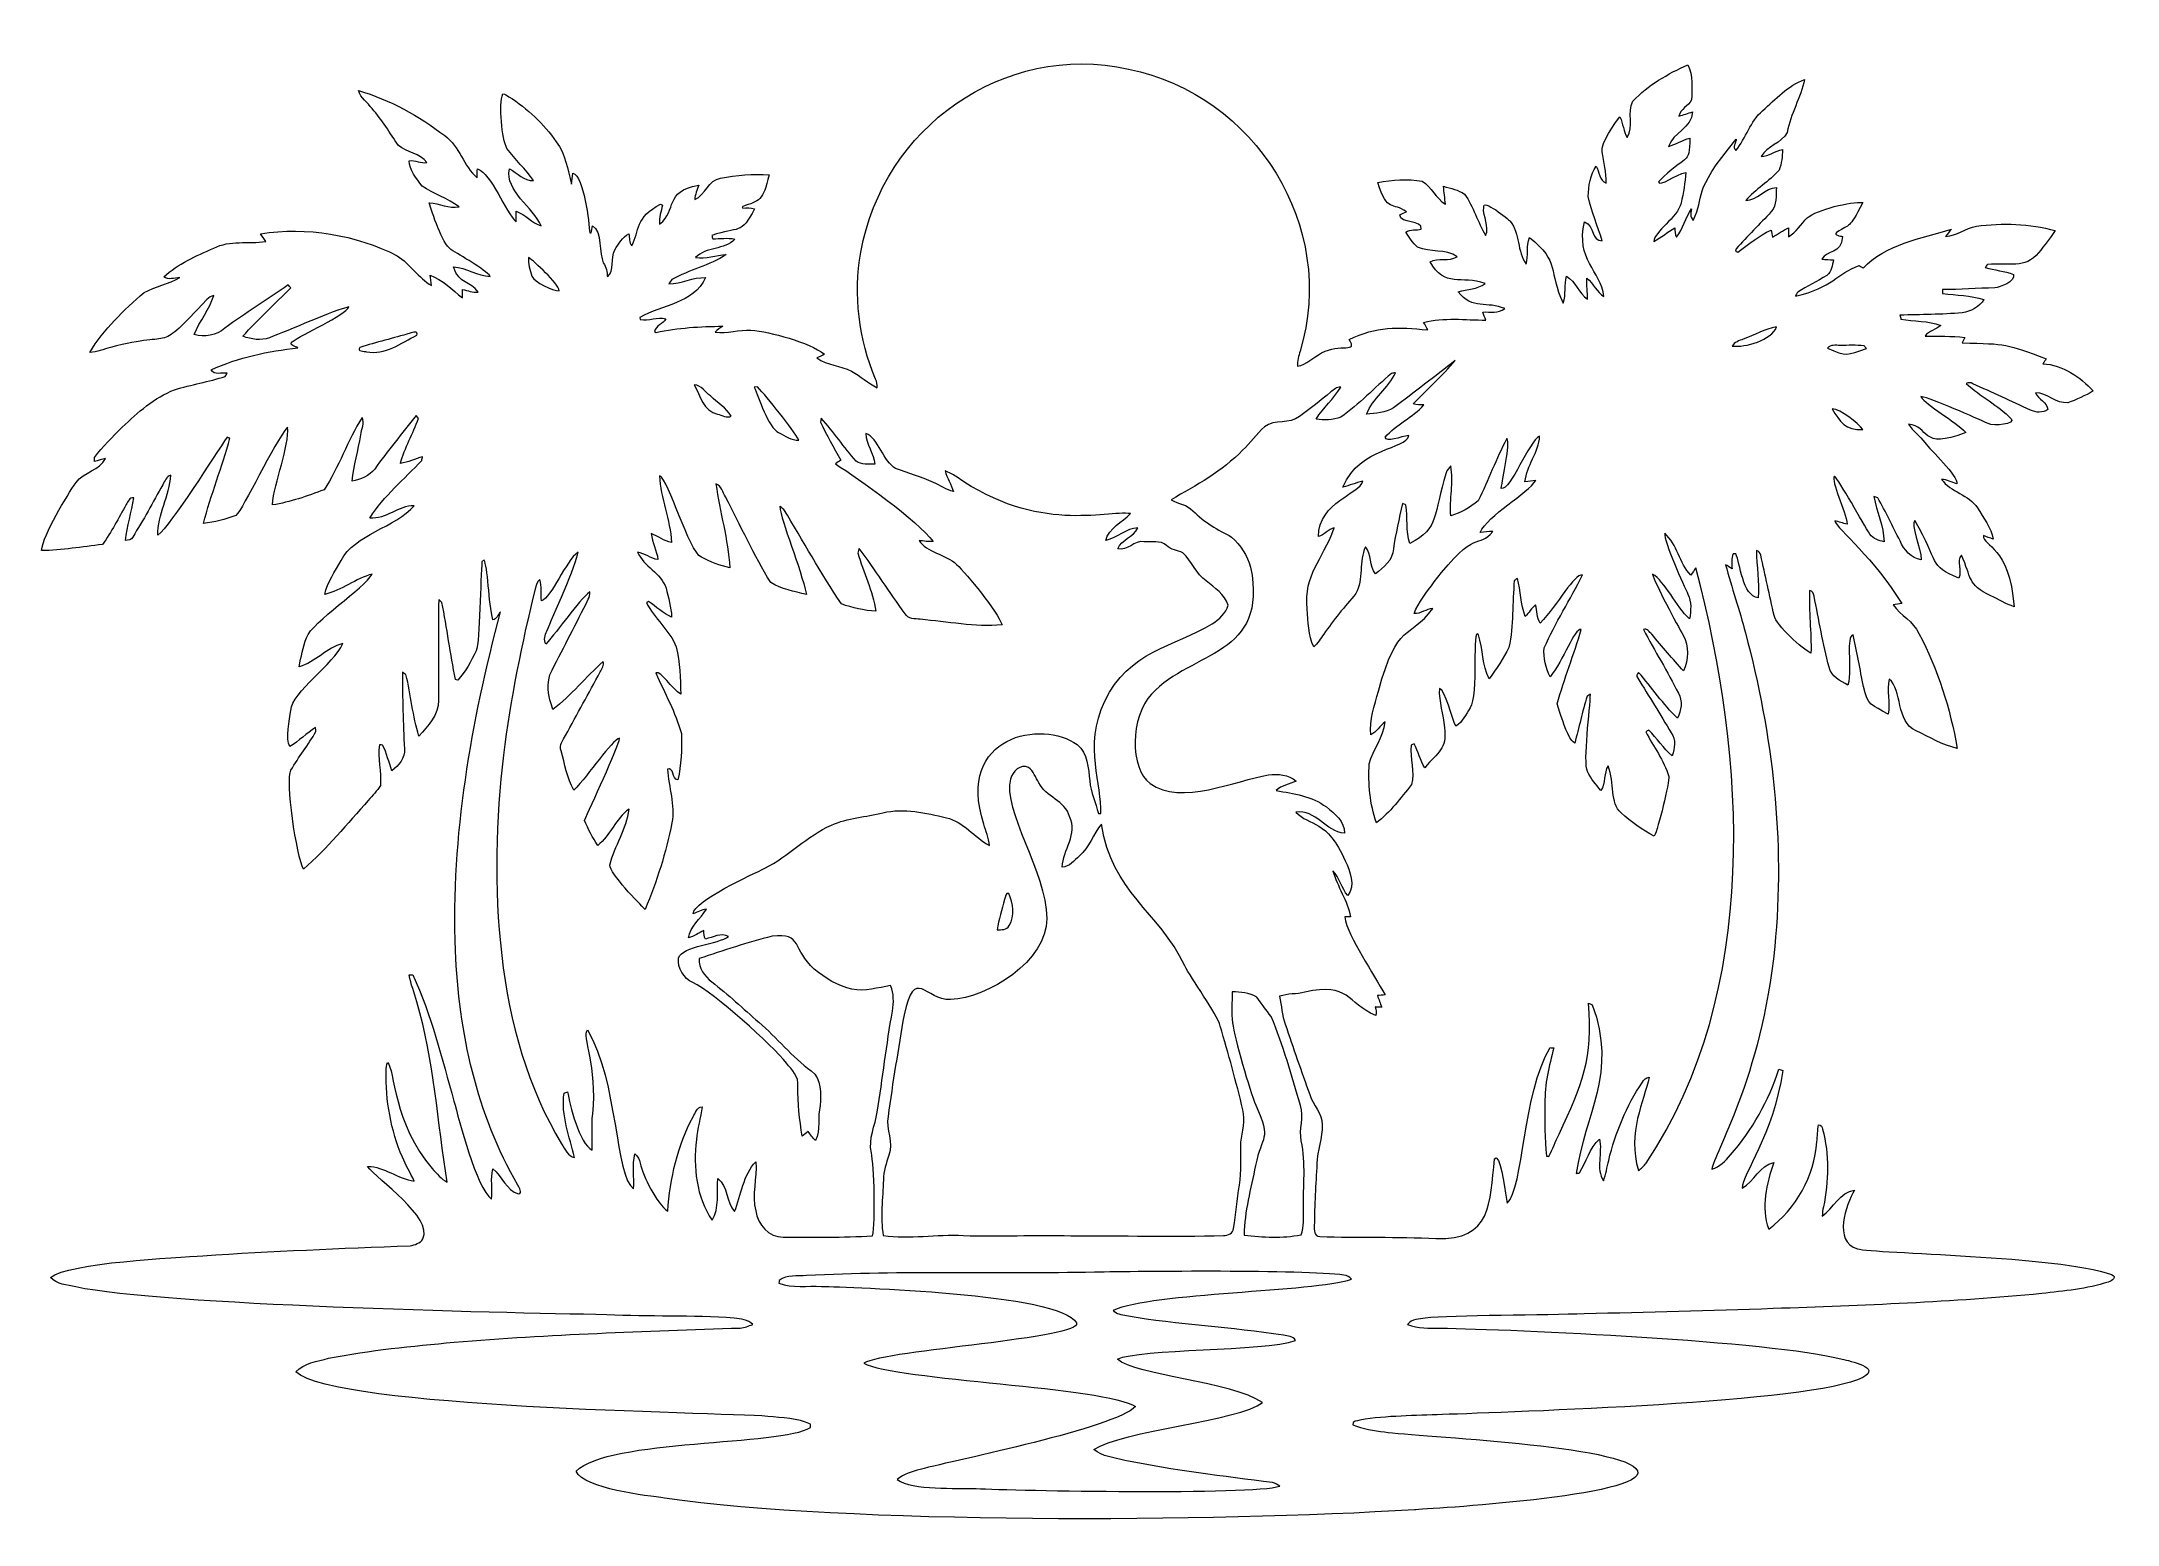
# Model space of a CAD drawing. Header units: inches. Extents: x -3.52 to 3.53, y -2.49 to 2.54.
import ezdxf

# ---------------------------------------------------------------- set-up
doc = ezdxf.new("R2010")
doc.units = ezdxf.units.IN
doc.header["$MEASUREMENT"] = 0
doc.layers.add('Layer 1', color=7, linetype='Continuous')

msp = doc.modelspace()

# ---------------------------------------------------------------- linework, layer by layer
at = {"layer": 'Layer 1', "color": 250, "lineweight": 18}
for points, knots in [([(0.1723, 2.4505), (-0.2546, 2.5438), (-0.6617, 2.2498), (-0.736, 1.8292), (-0.736, 1.8292), (-0.7622, 1.6849), (-0.7436, 1.5335), (-0.6862, 1.3988), (-0.6862, 1.3988), (-0.6819, 1.3896), (-0.6817, 1.3792), (-0.6809, 1.3691), (-0.6809, 1.3691), (-0.7122, 1.3843), (-0.7375, 1.4089), (-0.7678, 1.4258), (-0.7678, 1.4258), (-0.8054, 1.4445), (-0.8512, 1.4447), (-0.8854, 1.4706), (-0.8854, 1.4706), (-0.879, 1.4736), (-0.8663, 1.4798), (-0.8599, 1.4829), (-0.8599, 1.4829), (-0.9133, 1.524), (-1.0428, 1.5589), (-1.1091, 1.5647), (-1.1091, 1.5647), (-1.1497, 1.5669), (-1.1897, 1.5514), (-1.2304, 1.5574), (-1.2304, 1.5574), (-1.2234, 1.5659), (-1.2141, 1.5719), (-1.2048, 1.5776), (-1.2048, 1.5776), (-1.2809, 1.5778), (-1.3569, 1.5726), (-1.4313, 1.5566), (-1.4313, 1.5566), (-1.4313, 1.5566), (-1.4364, 1.5605), (-1.4364, 1.5605), (-1.4364, 1.5605), (-1.4329, 1.5803), (-1.4069, 1.5851), (-1.398, 1.6028), (-1.398, 1.6028), (-1.427, 1.6124), (-1.4562, 1.5945), (-1.4848, 1.6004), (-1.4848, 1.6004), (-1.4848, 1.6004), (-1.4865, 1.6075), (-1.4865, 1.6075), (-1.4865, 1.6075), (-1.4093, 1.6515), (-1.3057, 1.6533), (-1.2629, 1.7427), (-1.2629, 1.7427), (-1.3061, 1.7457), (-1.345, 1.7205), (-1.3881, 1.7222), (-1.3881, 1.7222), (-1.3854, 1.7256), (-1.3801, 1.7325), (-1.3775, 1.7359), (-1.3775, 1.7359), (-1.3187, 1.7699), (-1.2496, 1.7831), (-1.1933, 1.8216), (-1.1933, 1.8216), (-1.228, 1.8185), (-1.2622, 1.806), (-1.2973, 1.8106), (-1.2973, 1.8106), (-1.2628, 1.8489), (-1.1988, 1.8352), (-1.1639, 1.8734), (-1.1639, 1.8734), (-1.1887, 1.8791), (-1.2139, 1.8744), (-1.2388, 1.8745), (-1.2388, 1.8745), (-1.2396, 1.8774), (-1.2412, 1.883), (-1.242, 1.8858), (-1.242, 1.8858), (-1.1509, 1.9171), (-1.1422, 1.8864), (-1.0971, 1.9764), (-1.0971, 1.9764), (-1.1101, 1.9806), (-1.1236, 1.981), (-1.1369, 1.9783), (-1.1369, 1.9783), (-1.1374, 1.9796), (-1.1384, 1.9822), (-1.1389, 1.9835), (-1.1389, 1.9835), (-1.0792, 2.0049), (-1.0687, 2.0015), (-1.0476, 2.0911), (-1.0476, 2.0911), (-1.1026, 2.097), (-1.1579, 2.0898), (-1.2121, 2.0802), (-1.2121, 2.0802), (-1.2537, 2.0741), (-1.264, 2.024), (-1.3, 2.0074), (-1.3, 2.0074), (-1.299, 2.0248), (-1.2919, 2.0407), (-1.2866, 2.057), (-1.2866, 2.057), (-1.4065, 2.0332), (-1.3572, 1.9733), (-1.4191, 1.924), (-1.4191, 1.924), (-1.4234, 1.9465), (-1.413, 1.9674), (-1.4094, 1.989), (-1.4094, 1.989), (-1.4094, 1.989), (-1.4162, 1.9918), (-1.4162, 1.9918), (-1.4162, 1.9918), (-1.5015, 1.9493), (-1.4873, 1.9005), (-1.5132, 1.8511), (-1.5132, 1.8511), (-1.5249, 1.8614), (-1.5197, 1.8785), (-1.5238, 1.8918), (-1.5238, 1.8918), (-1.5463, 1.8809), (-1.5579, 1.857), (-1.5709, 1.8369), (-1.5709, 1.8369), (-1.5881, 1.8091), (-1.5695, 1.7668), (-1.5958, 1.7451), (-1.5958, 1.7451), (-1.5982, 1.7618), (-1.5991, 1.7793), (-1.6101, 1.793), (-1.6101, 1.793), (-1.6243, 1.8229), (-1.6138, 1.9006), (-1.6469, 1.9187), (-1.6469, 1.9187), (-1.6481, 1.9126), (-1.6505, 1.9005), (-1.6517, 1.8944), (-1.6517, 1.8944), (-1.6517, 1.8944), (-1.6562, 1.8945), (-1.6562, 1.8945), (-1.6562, 1.8945), (-1.6586, 1.9265), (-1.6755, 2.0877), (-1.7139, 2.0968), (-1.7139, 2.0968), (-1.7152, 2.0846), (-1.7164, 2.0724), (-1.7178, 2.0601), (-1.7178, 2.0601), (-1.7317, 2.109), (-1.7384, 2.162), (-1.7696, 2.2037), (-1.7696, 2.2037), (-1.812, 2.2651), (-1.8677, 2.3166), (-1.9305, 2.3566), (-1.9305, 2.3566), (-1.9372, 2.3606), (-1.9438, 2.3652), (-1.9516, 2.3662), (-1.9516, 2.3662), (-1.9654, 2.3319), (-1.9548, 2.211), (-1.937, 2.1814), (-1.937, 2.1814), (-1.9083, 2.144), (-1.875, 2.1103), (-1.847, 2.0724), (-1.847, 2.0724), (-1.8787, 2.0686), (-1.9015, 2.0994), (-1.9286, 2.1116), (-1.9286, 2.1116), (-1.9444, 2.0351), (-1.8475, 1.9831), (-1.8214, 1.9182), (-1.8214, 1.9182), (-1.8529, 1.9288), (-1.8741, 1.9576), (-1.9058, 1.9678), (-1.9058, 1.9678), (-1.9057, 1.9587), (-1.9055, 1.9406), (-1.9054, 1.9316), (-1.9054, 1.9316), (-1.9427, 1.9652), (-1.9892, 2.0963), (-2.0375, 2.1115), (-2.0375, 2.1115), (-2.0376, 2.1039), (-2.038, 2.0886), (-2.0382, 2.081), (-2.0382, 2.081), (-2.085, 2.1206), (-2.0973, 2.1885), (-2.1484, 2.2245), (-2.1484, 2.2245), (-2.2361, 2.2912), (-2.3343, 2.3467), (-2.4405, 2.3774), (-2.4405, 2.3774), (-2.4334, 2.3518), (-2.4095, 2.3371), (-2.3948, 2.3164), (-2.3948, 2.3164), (-2.3606, 2.2778), (-2.3345, 2.2334), (-2.3053, 2.1913), (-2.3053, 2.1913), (-2.277, 2.166), (-2.2327, 2.1649), (-2.2086, 2.1334), (-2.2086, 2.1334), (-2.2292, 2.13), (-2.2486, 2.1414), (-2.269, 2.1396), (-2.269, 2.1396), (-2.2671, 2.1083), (-2.2446, 2.0784), (-2.2253, 2.0536), (-2.2253, 2.0536), (-2.1857, 2.0264), (-2.1383, 2.0119), (-2.0998, 1.9829), (-2.0998, 1.9829), (-2.1344, 1.9757), (-2.1665, 1.9949), (-2.2006, 1.997), (-2.2006, 1.997), (-2.1921, 1.9646), (-2.1565, 1.8581), (-2.127, 1.8383), (-2.127, 1.8383), (-2.097, 1.8181), (-2.0108, 1.7711), (-1.9936, 1.7471), (-1.9936, 1.7471), (-2.0377, 1.7469), (-2.0742, 1.7783), (-2.1183, 1.779), (-2.1183, 1.779), (-2.0988, 1.7178), (-2.0616, 1.7329), (-2.0345, 1.694), (-2.0345, 1.694), (-2.0528, 1.6921), (-2.0702, 1.6989), (-2.0876, 1.7029), (-2.0876, 1.7029), (-2.088, 1.6933), (-2.0882, 1.6838), (-2.0883, 1.6741), (-2.0883, 1.6741), (-2.1227, 1.7024), (-2.1564, 1.7343), (-2.1979, 1.7517), (-2.1979, 1.7517), (-2.1963, 1.7397), (-2.1949, 1.7277), (-2.1933, 1.7157), (-2.1933, 1.7157), (-2.2372, 1.7432), (-2.2662, 1.7883), (-2.3092, 1.8169), (-2.3092, 1.8169), (-2.4515, 1.8886), (-2.6159, 1.9167), (-2.7736, 1.8914), (-2.7736, 1.8914), (-2.7677, 1.8828), (-2.7615, 1.8745), (-2.7558, 1.8658), (-2.7558, 1.8658), (-2.8144, 1.856), (-2.8773, 1.871), (-2.9321, 1.8429), (-2.9321, 1.8429), (-2.9916, 1.8165), (-3.0531, 1.7898), (-3.1018, 1.7455), (-3.1018, 1.7455), (-3.0854, 1.7329), (-3.0657, 1.7424), (-3.0473, 1.7433), (-3.0473, 1.7433), (-3.0849, 1.7206), (-3.1305, 1.7145), (-3.1681, 1.6919), (-3.1681, 1.6919), (-3.2375, 1.6324), (-3.3056, 1.5682), (-3.3525, 1.4889), (-3.3525, 1.4889), (-3.3281, 1.4893), (-3.3057, 1.5002), (-3.2824, 1.5063), (-3.2824, 1.5063), (-3.0516, 1.5668), (-3.1346, 1.4785), (-2.9551, 1.6686), (-2.9551, 1.6686), (-2.9489, 1.6755), (-2.9409, 1.6802), (-2.932, 1.6827), (-2.932, 1.6827), (-2.9463, 1.6351), (-2.9796, 1.5959), (-2.9982, 1.5499), (-2.9982, 1.5499), (-2.9635, 1.5383), (-2.9224, 1.5472), (-2.8946, 1.5709), (-2.8946, 1.5709), (-2.825, 1.6227), (-2.7505, 1.6677), (-2.6798, 1.718), (-2.6798, 1.718), (-2.6767, 1.7148), (-2.6737, 1.7117), (-2.6707, 1.7085), (-2.6707, 1.7085), (-2.725, 1.6537), (-2.7822, 1.6017), (-2.833, 1.5437), (-2.833, 1.5437), (-2.8045, 1.5337), (-2.7722, 1.5279), (-2.7431, 1.5389), (-2.7431, 1.5389), (-2.6799, 1.5622), (-2.5207, 1.6341), (-2.4733, 1.6433), (-2.4733, 1.6433), (-2.4851, 1.6149), (-2.6339, 1.5499), (-2.6663, 1.5246), (-2.6663, 1.5246), (-2.679, 1.5133), (-2.6534, 1.5101), (-2.6462, 1.5044), (-2.6462, 1.5044), (-2.7473, 1.4938), (-2.8482, 1.4718), (-2.9412, 1.43), (-2.9412, 1.43), (-2.9305, 1.4098), (-2.9043, 1.4219), (-2.8861, 1.4185), (-2.8861, 1.4185), (-2.8877, 1.4158), (-2.891, 1.4105), (-2.8927, 1.4079), (-2.8927, 1.4079), (-2.9492, 1.3894), (-3.0083, 1.3799), (-3.0652, 1.3625), (-3.0652, 1.3625), (-3.1335, 1.3353), (-3.19, 1.2858), (-3.2422, 1.2352), (-3.2422, 1.2352), (-3.2754, 1.2025), (-3.3087, 1.1694), (-3.337, 1.1323), (-3.337, 1.1323), (-3.3368, 1.1289), (-3.3365, 1.1219), (-3.3362, 1.1185), (-3.3362, 1.1185), (-3.3241, 1.1225), (-3.3118, 1.1264), (-3.2994, 1.1296), (-3.2994, 1.1296), (-3.3176, 1.0884), (-3.3738, 1.0841), (-3.3992, 1.048), (-3.3992, 1.048), (-3.4305, 1.0029), (-3.5099, 0.8729), (-3.5164, 0.8169), (-3.5164, 0.8169), (-3.447, 0.8169), (-3.3786, 0.8303), (-3.3098, 0.8372), (-3.3098, 0.8372), (-3.2789, 0.88), (-3.2547, 0.927), (-3.2289, 0.9728), (-3.2289, 0.9728), (-3.2222, 0.9821), (-3.2184, 0.9979), (-3.2034, 0.996), (-3.2034, 0.996), (-3.211, 0.9473), (-3.2266, 0.8999), (-3.231, 0.8506), (-3.231, 0.8506), (-3.2222, 0.8529), (-3.2109, 0.8523), (-3.207, 0.8626), (-3.207, 0.8626), (-3.1706, 0.9203), (-3.1381, 0.9805), (-3.105, 1.0402), (-3.105, 1.0402), (-3.0979, 1.0525), (-3.0929, 1.0681), (-3.0776, 1.0724), (-3.0776, 1.0724), (-3.0818, 1.0024), (-3.1226, 0.9391), (-3.1217, 0.8686), (-3.1217, 0.8686), (-3.0763, 0.9043), (-2.9263, 1.1443), (-2.8866, 1.2014), (-2.8866, 1.2014), (-2.8843, 1.2005), (-2.8797, 1.1987), (-2.8774, 1.1978), (-2.8774, 1.1978), (-2.903, 1.1002), (-2.9422, 1.0062), (-2.9668, 0.9084), (-2.9668, 0.9084), (-2.9295, 0.9132), (-2.8921, 0.9217), (-2.8573, 0.936), (-2.8573, 0.936), (-2.8299, 0.9586), (-2.7281, 1.1836), (-2.6816, 1.2357), (-2.6816, 1.2357), (-2.6741, 1.1712), (-2.7279, 1.0479), (-2.7327, 0.9715), (-2.7327, 0.9715), (-2.6727, 0.9813), (-2.6142, 1.0013), (-2.5577, 1.023), (-2.5577, 1.023), (-2.5061, 1.0998), (-2.4789, 1.1907), (-2.4285, 1.2682), (-2.4285, 1.2682), (-2.4189, 1.249), (-2.4313, 1.2288), (-2.4332, 1.2092), (-2.4332, 1.2092), (-2.4418, 1.1567), (-2.4569, 1.1052), (-2.4623, 1.0523), (-2.4623, 1.0523), (-2.4339, 1.0584), (-2.4041, 1.0696), (-2.3859, 1.0934), (-2.3859, 1.0934), (-2.3418, 1.1558), (-2.2925, 1.2144), (-2.2457, 1.2748), (-2.2457, 1.2748), (-2.2457, 1.2748), (-2.2378, 1.2654), (-2.2378, 1.2654), (-2.2378, 1.2654), (-2.2548, 1.2131), (-2.285, 1.1658), (-2.2986, 1.1124), (-2.2986, 1.1124), (-2.2724, 1.1159), (-2.2484, 1.1273), (-2.2234, 1.1352), (-2.2234, 1.1352), (-2.224, 1.132), (-2.2253, 1.1258), (-2.2261, 1.1227), (-2.2261, 1.1227), (-2.2856, 1.0586), (-2.3557, 1.0025), (-2.4019, 0.9273), (-2.4019, 0.9273), (-2.348, 0.9214), (-2.3055, 0.9704), (-2.2516, 0.9688), (-2.2516, 0.9688), (-2.3153, 0.8955), (-2.4552, 0.871), (-2.4999, 0.7833), (-2.4999, 0.7833), (-2.5201, 0.7458), (-2.5464, 0.7103), (-2.5555, 0.668), (-2.5555, 0.668), (-2.4977, 0.6816), (-2.4507, 0.7223), (-2.3939, 0.737), (-2.3939, 0.737), (-2.4211, 0.6884), (-2.5976, 0.576), (-2.6173, 0.5212), (-2.6173, 0.5212), (-2.6287, 0.4893), (-2.6364, 0.4562), (-2.6421, 0.4229), (-2.6421, 0.4229), (-2.5867, 0.437), (-2.5491, 0.4874), (-2.4939, 0.5014), (-2.4939, 0.5014), (-2.5238, 0.4322), (-2.667, 0.3372), (-2.6709, 0.2746), (-2.6709, 0.2746), (-2.6728, 0.2441), (-2.6908, 0.1768), (-2.6735, 0.1516), (-2.6735, 0.1516), (-2.643, 0.1712), (-2.6166, 0.1962), (-2.5868, 0.2168), (-2.5868, 0.2168), (-2.5865, 0.2134), (-2.5857, 0.2068), (-2.5852, 0.2034), (-2.5852, 0.2034), (-2.611, 0.158), (-2.6438, 0.1169), (-2.6701, 0.0717), (-2.6701, 0.0717), (-2.6898, 0.0396), (-2.6508, -0.2208), (-2.6272, -0.2644), (-2.6272, -0.2644), (-2.5471, -0.1934), (-2.4789, -0.1104), (-2.4075, -0.031), (-2.4075, -0.031), (-2.3939, -0.0139), (-2.3767, 0.0009), (-2.3665, 0.0203), (-2.3665, 0.0203), (-2.3623, 0.0664), (-2.3775, 0.1123), (-2.3698, 0.1582), (-2.3698, 0.1582), (-2.3671, 0.1579), (-2.3617, 0.1572), (-2.3589, 0.1569), (-2.3589, 0.1569), (-2.3444, 0.1295), (-2.3386, 0.0987), (-2.3273, 0.07), (-2.3273, 0.07), (-2.3044, 0.0876), (-2.2818, 0.1134), (-2.2853, 0.1443), (-2.2853, 0.1443), (-2.2888, 0.231), (-2.2921, 0.3177), (-2.2915, 0.4045), (-2.2915, 0.4045), (-2.2886, 0.4024), (-2.2829, 0.3981), (-2.2802, 0.3961), (-2.2802, 0.3961), (-2.2618, 0.3274), (-2.2578, 0.2551), (-2.2357, 0.1875), (-2.2357, 0.1875), (-2.2048, 0.2213), (-2.1675, 0.2595), (-2.1698, 0.3087), (-2.1698, 0.3087), (-2.1673, 0.4227), (-2.1721, 0.5369), (-2.1684, 0.6507), (-2.1684, 0.6507), (-2.1659, 0.6482), (-2.1607, 0.6434), (-2.1581, 0.641), (-2.1581, 0.641), (-2.1405, 0.5544), (-2.1298, 0.4663), (-2.1114, 0.3799), (-2.1114, 0.3799), (-2.1096, 0.3793), (-2.106, 0.3781), (-2.1043, 0.3776), (-2.1043, 0.3776), (-2.0765, 0.4054), (-2.0589, 0.4416), (-2.0413, 0.4762), (-2.0413, 0.4762), (-2.0283, 0.5117), (-2.0274, 0.7239), (-2.0219, 0.78), (-2.0219, 0.78), (-2.0219, 0.78), (-2.0148, 0.7845), (-2.0148, 0.7845), (-2.0148, 0.7845), (-2.0024, 0.7668), (-1.9992, 0.638), (-1.9852, 0.5821), (-1.9852, 0.5821), (-1.9722, 0.5816), (-1.968, 0.6012), (-1.9588, 0.6091), (-1.9588, 0.6091), (-2.0583, 0.2347), (-2.1269, -0.1521), (-2.1121, -0.5406), (-2.1121, -0.5406), (-2.1003, -0.8166), (-2.0403, -1.0959), (-1.8997, -1.3362), (-1.8997, -1.3362), (-1.8969, -1.3446), (-1.8825, -1.3627), (-1.898, -1.3661), (-1.898, -1.3661), (-1.9395, -1.3529), (-1.9525, -1.3055), (-1.9851, -1.2812), (-1.9851, -1.2812), (-1.9933, -1.3151), (-1.9855, -1.3499), (-1.9892, -1.3842), (-1.9892, -1.3842), (-2.0416, -1.3444), (-2.0993, -1.1154), (-2.1172, -1.0508), (-2.1172, -1.0508), (-2.157, -0.9063), (-2.1936, -0.7595), (-2.2568, -0.6231), (-2.2568, -0.6231), (-2.2598, -0.623), (-2.2657, -0.6229), (-2.2686, -0.6228), (-2.2686, -0.6228), (-2.2642, -0.6543), (-2.2506, -0.6836), (-2.2431, -0.7144), (-2.2431, -0.7144), (-2.1827, -0.9133), (-2.1745, -1.1224), (-2.1396, -1.3262), (-2.1396, -1.3262), (-2.1605, -1.3156), (-2.1751, -1.297), (-2.1904, -1.2799), (-2.1904, -1.2799), (-2.3219, -1.1294), (-2.3182, -0.9424), (-2.3419, -0.9196), (-2.3419, -0.9196), (-2.3455, -0.929), (-2.3472, -0.9386), (-2.347, -0.9487), (-2.347, -0.9487), (-2.349, -1.0486), (-2.3312, -1.1494), (-2.292, -1.2414), (-2.292, -1.2414), (-2.2806, -1.2693), (-2.264, -1.2945), (-2.2523, -1.3221), (-2.2523, -1.3221), (-2.3079, -1.316), (-2.353, -1.272), (-2.4099, -1.2729), (-2.4099, -1.2729), (-2.3779, -1.3173), (-2.1853, -1.4458), (-2.2226, -1.5181), (-2.2226, -1.5181), (-2.231, -1.5337), (-2.2498, -1.5388), (-2.2659, -1.5415), (-2.2659, -1.5415), (-2.5004, -1.5508), (-2.7346, -1.56), (-2.9687, -1.5755), (-2.9687, -1.5755), (-3.0547, -1.5817), (-3.4261, -1.5987), (-3.4857, -1.6491), (-3.4857, -1.6491), (-3.4642, -1.6732), (-3.4298, -1.6745), (-3.4004, -1.6816), (-3.4004, -1.6816), (-3.094, -1.7442), (-1.9794, -1.769), (-1.598, -1.7759), (-1.598, -1.7759), (-1.454, -1.7834), (-1.3097, -1.7766), (-1.1658, -1.7875), (-1.1658, -1.7875), (-1.1441, -1.7908), (-1.1193, -1.7911), (-1.1033, -1.8087), (-1.1033, -1.8087), (-1.117, -1.8138), (-1.1307, -1.8198), (-1.1454, -1.8208), (-1.1454, -1.8208), (-1.4692, -1.8317), (-1.7932, -1.8421), (-2.1162, -1.869), (-2.1162, -1.869), (-2.2589, -1.8827), (-2.402, -1.8952), (-2.5426, -1.9235), (-2.5426, -1.9235), (-2.581, -1.9344), (-2.6257, -1.9387), (-2.654, -1.9699), (-2.654, -1.9699), (-2.5173, -2.0937), (-1.2365, -2.1069), (-1.0516, -2.1206), (-1.0516, -2.1206), (-1.0031, -2.1263), (-0.9517, -2.1258), (-0.9067, -2.1468), (-0.9067, -2.1468), (-0.9069, -2.1496), (-0.9071, -2.155), (-0.9074, -2.1578), (-0.9074, -2.1578), (-1.0049, -2.2218), (-1.5933, -2.1952), (-1.7026, -2.3068), (-1.7026, -2.3068), (-1.6746, -2.3676), (-1.4613, -2.3894), (-1.4022, -2.398), (-1.4022, -2.398), (-0.7866, -2.4873), (0.4622, -2.4798), (1.1418, -2.4375), (1.1418, -2.4375), (1.1766, -2.4354), (1.9361, -2.3924), (1.8991, -2.3051), (1.8991, -2.3051), (1.8625, -2.2187), (1.1518, -2.1896), (1.0406, -2.1735), (1.0406, -2.1735), (1.0043, -2.1681), (0.9668, -2.1642), (0.9329, -2.1491), (0.9329, -2.1491), (0.9301, -2.1352), (0.9482, -2.1369), (0.957, -2.1333), (0.957, -2.1333), (1.0495, -2.1175), (1.1436, -2.1187), (1.2372, -2.1145), (1.2372, -2.1145), (1.459, -2.1055), (2.4967, -2.0762), (2.6632, -1.9886), (2.6632, -1.9886), (2.7286, -1.9542), (2.6195, -1.9329), (2.5933, -1.9263), (2.5933, -1.9263), (2.349, -1.8639), (1.479, -1.8245), (1.2294, -1.8215), (1.2294, -1.8215), (1.1923, -1.8219), (1.1541, -1.8224), (1.119, -1.8084), (1.119, -1.8084), (1.1331, -1.79), (1.1579, -1.7903), (1.1787, -1.7873), (1.1787, -1.7873), (1.2679, -1.7772), (1.5968, -1.7775), (1.7182, -1.7727), (1.7182, -1.7727), (1.9321, -1.768), (2.1459, -1.7629), (2.3596, -1.755), (2.3596, -1.755), (2.6635, -1.7443), (2.9677, -1.7333), (3.2704, -1.704), (3.2704, -1.704), (3.3462, -1.6945), (3.4237, -1.6892), (3.4965, -1.6647), (3.4965, -1.6647), (3.509, -1.6627), (3.5275, -1.646), (3.5076, -1.6394), (3.5076, -1.6394), (3.3249, -1.5748), (2.7018, -1.5688), (2.6456, -1.552), (2.6456, -1.552), (2.5604, -1.5267), (2.6067, -1.4036), (2.6353, -1.3529), (2.6353, -1.3529), (2.585, -1.3587), (2.5641, -1.415), (2.5256, -1.4414), (2.5256, -1.4414), (2.5264, -1.4306), (2.5277, -1.42), (2.5297, -1.4096), (2.5297, -1.4096), (2.5482, -1.3232), (2.5497, -1.2319), (2.5272, -1.1461), (2.5272, -1.1461), (2.5261, -1.1373), (2.5212, -1.1324), (2.5126, -1.1313), (2.5126, -1.1313), (2.5097, -1.1505), (2.5099, -1.17), (2.5078, -1.1893), (2.5078, -1.1893), (2.4985, -1.3049), (2.4384, -1.4167), (2.3441, -1.485), (2.3441, -1.485), (2.3163, -1.4105), (2.3373, -1.3312), (2.3611, -1.2589), (2.3611, -1.2589), (2.3134, -1.2692), (2.2943, -1.3231), (2.2543, -1.3468), (2.2543, -1.3468), (2.254, -1.2974), (2.3595, -1.1687), (2.3917, -0.9469), (2.3917, -0.9469), (2.3884, -0.9459), (2.3819, -0.944), (2.3786, -0.9431), (2.3786, -0.9431), (2.3443, -1.0497), (2.2878, -1.1489), (2.215, -1.2338), (2.215, -1.2338), (2.1972, -1.2536), (2.1782, -1.2745), (2.1517, -1.2821), (2.1517, -1.2821), (2.1562, -1.2302), (2.3193, -0.9775), (2.3646, -0.5269), (2.3646, -0.5269), (2.3997, -0.1699), (2.3579, 0.1919), (2.265, 0.5374), (2.265, 0.5374), (2.2458, 0.6155), (2.218, 0.6912), (2.1979, 0.7689), (2.1979, 0.7689), (2.2034, 0.7654), (2.2144, 0.7584), (2.2198, 0.7548), (2.2198, 0.7548), (2.2193, 0.7719), (2.2164, 0.7899), (2.2236, 0.8061), (2.2236, 0.8061), (2.2259, 0.8058), (2.2304, 0.8055), (2.2327, 0.8053), (2.2327, 0.8053), (2.2468, 0.7758), (2.2548, 0.662), (2.3088, 0.6563), (2.3088, 0.6563), (2.3129, 0.7102), (2.3029, 0.7638), (2.3024, 0.8176), (2.3024, 0.8176), (2.3105, 0.8148), (2.3155, 0.8093), (2.3171, 0.801), (2.3171, 0.801), (2.3329, 0.7329), (2.347, 0.6644), (2.3626, 0.5962), (2.3626, 0.5962), (2.3694, 0.564), (2.46, 0.4806), (2.4873, 0.4686), (2.4873, 0.4686), (2.4901, 0.5399), (2.4788, 0.6108), (2.483, 0.6819), (2.483, 0.6819), (2.4918, 0.6782), (2.4967, 0.6717), (2.4979, 0.6624), (2.4979, 0.6624), (2.5145, 0.5821), (2.5277, 0.5008), (2.5491, 0.4214), (2.5491, 0.4214), (2.5557, 0.39), (2.5877, 0.3745), (2.6131, 0.3598), (2.6131, 0.3598), (2.6278, 0.4284), (2.6049, 0.5244), (2.6302, 0.5307), (2.6302, 0.5307), (2.6435, 0.4725), (2.6541, 0.4137), (2.666, 0.3552), (2.666, 0.3552), (2.6793, 0.2896), (2.6951, 0.2935), (2.7492, 0.2618), (2.7492, 0.2618), (2.7568, 0.3013), (2.7444, 0.3414), (2.7526, 0.3808), (2.7526, 0.3808), (2.7977, 0.3448), (2.775, 0.2365), (2.8442, 0.2053), (2.8442, 0.2053), (2.8896, 0.1833), (2.9343, 0.1575), (2.9836, 0.1454), (2.9836, 0.1454), (2.9606, 0.281), (2.9177, 0.4137), (2.8539, 0.5358), (2.8539, 0.5358), (2.8352, 0.5765), (2.7921, 0.5969), (2.7662, 0.6324), (2.7662, 0.6324), (2.7759, 0.634), (2.7855, 0.6356), (2.7953, 0.6372), (2.7953, 0.6372), (2.7054, 0.7877), (2.5772, 0.8901), (2.568, 0.9177), (2.568, 0.9177), (2.5821, 0.9145), (2.596, 0.9101), (2.61, 0.9061), (2.61, 0.9061), (2.6059, 0.9511), (2.5546, 1.0519), (2.567, 1.0696), (2.567, 1.0696), (2.5829, 1.0569), (2.6642, 0.9081), (2.6877, 0.8724), (2.6877, 0.8724), (2.6981, 0.8561), (2.7178, 0.851), (2.7356, 0.8468), (2.7356, 0.8468), (2.7341, 0.8999), (2.71, 0.9489), (2.7012, 1.0008), (2.7012, 1.0008), (2.7044, 0.9994), (2.7108, 0.9966), (2.7141, 0.9952), (2.7141, 0.9952), (2.7418, 0.9482), (2.7646, 0.8983), (2.7899, 0.8499), (2.7899, 0.8499), (2.8028, 0.8193), (2.8268, 0.7913), (2.8614, 0.7858), (2.8614, 0.7858), (2.8623, 0.8251), (2.8235, 0.9057), (2.8399, 0.9187), (2.8399, 0.9187), (2.9243, 0.7753), (2.8851, 0.7651), (2.9894, 0.7233), (2.9894, 0.7233), (3.0017, 0.7486), (2.9783, 0.7808), (2.9983, 0.8012), (2.9983, 0.8012), (3.0332, 0.7244), (3.0166, 0.7025), (3.0978, 0.6633), (3.0978, 0.6633), (3.1242, 0.6514), (3.1488, 0.635), (3.1768, 0.6264), (3.1768, 0.6264), (3.1598, 0.8347), (3.0725, 0.829), (3.0725, 0.8677), (3.0725, 0.8677), (3.0836, 0.8636), (3.0947, 0.8593), (3.1059, 0.8553), (3.1059, 0.8553), (3.0993, 0.8951), (3.0728, 0.9276), (3.0529, 0.9615), (3.0529, 0.9615), (3.0237, 1.0071), (2.9608, 1.0147), (2.9307, 1.0584), (2.9307, 1.0584), (2.9488, 1.0573), (2.9653, 1.0491), (2.9824, 1.0434), (2.9824, 1.0434), (2.9876, 1.0705), (2.8926, 1.1577), (2.874, 1.1829), (2.874, 1.1829), (2.8574, 1.2059), (2.8331, 1.2218), (2.8183, 1.246), (2.8183, 1.246), (2.8919, 1.2386), (2.8567, 1.1562), (3.0128, 1.217), (3.0128, 1.217), (2.9753, 1.2578), (2.8781, 1.3087), (2.8608, 1.3392), (2.8608, 1.3392), (2.8971, 1.3339), (3.049, 1.2656), (3.0883, 1.2475), (3.0883, 1.2475), (3.1081, 1.2384), (3.1825, 1.2456), (3.167, 1.264), (3.167, 1.264), (3.1214, 1.3101), (3.0626, 1.3401), (3.0143, 1.3831), (3.0143, 1.3831), (3.0217, 1.387), (3.0298, 1.3878), (3.0371, 1.3827), (3.0371, 1.3827), (3.1023, 1.3531), (3.1674, 1.3232), (3.2325, 1.2934), (3.2325, 1.2934), (3.2506, 1.2842), (3.274, 1.2837), (3.2914, 1.2951), (3.2914, 1.2951), (3.2893, 1.3189), (3.2582, 1.3301), (3.2495, 1.3525), (3.2495, 1.3525), (3.2887, 1.3512), (3.3189, 1.3147), (3.3587, 1.3183), (3.3587, 1.3183), (3.389, 1.3281), (3.4176, 1.3425), (3.4452, 1.3582), (3.4452, 1.3582), (3.4003, 1.4057), (3.342, 1.4475), (3.2744, 1.4504), (3.2744, 1.4504), (3.2782, 1.456), (3.2821, 1.4617), (3.2861, 1.4673), (3.2861, 1.4673), (3.1503, 1.5177), (3.1516, 1.5186), (3.0004, 1.5211), (3.0004, 1.5211), (3.0032, 1.5273), (3.0062, 1.5334), (3.0093, 1.5395), (3.0093, 1.5395), (2.9644, 1.5465), (2.9194, 1.542), (2.8745, 1.5445), (2.8745, 1.5445), (2.888, 1.5622), (2.9119, 1.5659), (2.9279, 1.5808), (2.9279, 1.5808), (2.8848, 1.5969), (2.8375, 1.5934), (2.7928, 1.6021), (2.7928, 1.6021), (2.792, 1.6055), (2.7904, 1.6122), (2.7896, 1.6155), (2.7896, 1.6155), (2.86, 1.6172), (2.9305, 1.6179), (3.0007, 1.6232), (3.0007, 1.6232), (3.0291, 1.6273), (3.0603, 1.6437), (3.074, 1.669), (3.074, 1.669), (3.0287, 1.6825), (2.981, 1.6836), (2.9343, 1.6886), (2.9343, 1.6886), (2.9341, 1.6921), (2.9337, 1.6994), (2.9335, 1.7029), (2.9335, 1.7029), (2.9929, 1.702), (3.0523, 1.7061), (3.1117, 1.7086), (3.1117, 1.7086), (3.1288, 1.7096), (3.1817, 1.7293), (3.1747, 1.7531), (3.1747, 1.7531), (3.1441, 1.7662), (3.1102, 1.7675), (3.0786, 1.777), (3.0786, 1.777), (3.0805, 1.7794), (3.0844, 1.7843), (3.0863, 1.7868), (3.0863, 1.7868), (3.16, 1.795), (3.2129, 1.7697), (3.26, 1.8274), (3.26, 1.8274), (3.2794, 1.8517), (3.2995, 1.8758), (3.3161, 1.9023), (3.3161, 1.9023), (3.2293, 1.9263), (3.1376, 1.9288), (3.0487, 1.9175), (3.0487, 1.9175), (3.0122, 1.9109), (2.9822, 1.8844), (2.9445, 1.8823), (2.9445, 1.8823), (2.9505, 1.8909), (2.9572, 1.899), (2.9638, 1.9072), (2.9638, 1.9072), (2.8656, 1.8763), (2.7359, 1.8547), (2.665, 1.7752), (2.665, 1.7752), (2.6615, 1.7774), (2.6544, 1.7816), (2.6509, 1.7837), (2.6509, 1.7837), (2.5735, 1.7562), (2.5625, 1.7085), (2.4347, 1.6804), (2.4347, 1.6804), (2.4367, 1.6838), (2.4408, 1.6904), (2.4429, 1.6938), (2.4429, 1.6938), (2.4748, 1.714), (2.5095, 1.7298), (2.5412, 1.7505), (2.5412, 1.7505), (2.5578, 1.7624), (2.5594, 1.7849), (2.5645, 1.803), (2.5645, 1.803), (2.5509, 1.8037), (2.5374, 1.8044), (2.5241, 1.8056), (2.5241, 1.8056), (2.5421, 1.8389), (2.5897, 1.8195), (2.5943, 1.8821), (2.5943, 1.8821), (2.589, 1.8844), (2.5628, 1.887), (2.5742, 1.896), (2.5742, 1.896), (2.6256, 1.9309), (2.6109, 1.9003), (2.6639, 1.9973), (2.6639, 1.9973), (2.6236, 2.0019), (2.5078, 1.9734), (2.4748, 1.9455), (2.4748, 1.9455), (2.4534, 1.9243), (2.4373, 1.8976), (2.411, 1.8814), (2.411, 1.8814), (2.4112, 1.889), (2.4115, 1.9044), (2.4116, 1.9121), (2.4116, 1.9121), (2.393, 1.9024), (2.3752, 1.8913), (2.3575, 1.8802), (2.3575, 1.8802), (2.3562, 1.8862), (2.3536, 1.8981), (2.3524, 1.9041), (2.3524, 1.9041), (2.3107, 1.8857), (2.2766, 1.8548), (2.2395, 1.8292), (2.2395, 1.8292), (2.2395, 1.8292), (2.232, 1.8323), (2.232, 1.8323), (2.232, 1.8323), (2.232, 1.8323), (2.2334, 1.84), (2.2334, 1.84), (2.2334, 1.84), (2.2725, 1.8828), (2.3132, 1.9242), (2.3528, 1.9666), (2.3528, 1.9666), (2.3731, 1.9886), (2.3674, 2.0213), (2.3709, 2.0487), (2.3709, 2.0487), (2.3306, 2.0476), (2.3053, 2.0049), (2.2663, 2.0044), (2.2663, 2.0044), (2.2996, 2.0432), (2.3454, 2.0691), (2.3793, 2.1072), (2.3793, 2.1072), (2.3886, 2.1294), (2.39, 2.154), (2.3914, 2.1778), (2.3914, 2.1778), (2.3664, 2.1713), (2.3443, 2.156), (2.3184, 2.1533), (2.3184, 2.1533), (2.3384, 2.1899), (2.3881, 2.1981), (2.4068, 2.2356), (2.4068, 2.2356), (2.4187, 2.298), (2.4523, 2.3534), (2.4661, 2.415), (2.4661, 2.415), (2.4094, 2.3946), (2.3674, 2.3482), (2.3234, 2.309), (2.3234, 2.309), (2.2808, 2.273), (2.2681, 2.216), (2.2324, 2.1746), (2.2324, 2.1746), (2.2196, 2.1853), (2.2333, 2.2003), (2.2342, 2.2128), (2.2342, 2.2128), (2.0775, 2.025), (2.1304, 2.0236), (2.0878, 1.9366), (2.0878, 1.9366), (2.0762, 1.9547), (2.0788, 1.9546), (2.0824, 1.9761), (2.0824, 1.9761), (2.0613, 1.9463), (2.0545, 1.9088), (2.0314, 1.8801), (2.0314, 1.8801), (2.0264, 1.8901), (2.0257, 1.9011), (2.0254, 1.9119), (2.0254, 1.9119), (2.001, 1.8976), (1.9797, 1.8785), (1.9546, 1.8656), (1.9546, 1.8656), (1.9549, 1.8987), (2.0353, 1.9464), (2.0469, 1.9959), (2.0469, 1.9959), (2.0553, 2.0299), (2.0601, 2.0649), (2.0629, 2.0998), (2.0629, 2.0998), (2.0293, 2.0943), (1.9751, 2.0482), (1.97, 2.0681), (1.97, 2.0681), (2.0668, 2.1652), (2.0742, 2.1206), (2.0767, 2.216), (2.0767, 2.216), (2.0514, 2.2095), (2.029, 2.1953), (2.0042, 2.1875), (2.0042, 2.1875), (2.0178, 2.2342), (2.0841, 2.2512), (2.0857, 2.3053), (2.0857, 2.3053), (2.0703, 2.3004), (2.0552, 2.2951), (2.0396, 2.291), (2.0396, 2.291), (2.0437, 2.3159), (2.0723, 2.3246), (2.0823, 2.3456), (2.0823, 2.3456), (2.0832, 2.3854), (2.0873, 2.4279), (2.0701, 2.4652), (2.0701, 2.4652), (2.0019, 2.4341), (1.9346, 2.3964), (1.883, 2.3411), (1.883, 2.3411), (1.8646, 2.3026), (1.8855, 2.2561), (1.8643, 2.2178), (1.8643, 2.2178), (1.85, 2.2391), (1.8512, 2.2659), (1.839, 2.288), (1.839, 2.288), (1.8225, 2.2685), (1.7739, 2.1979), (1.7792, 2.1701), (1.7792, 2.1701), (1.7839, 2.1345), (1.7939, 2.0993), (1.7921, 2.0631), (1.7921, 2.0631), (1.7688, 2.0729), (1.7694, 2.1018), (1.7591, 2.1215), (1.7591, 2.1215), (1.7371, 2.092), (1.7334, 2.0533), (1.7316, 2.0178), (1.7316, 2.0178), (1.744, 1.9669), (1.7633, 1.9178), (1.779, 1.8679), (1.779, 1.8679), (1.7429, 1.8675), (1.7534, 1.9168), (1.7196, 1.9326), (1.7196, 1.9326), (1.688, 1.8037), (1.7736, 1.7673), (1.7852, 1.679), (1.7852, 1.679), (1.7594, 1.6928), (1.75, 1.7232), (1.7275, 1.7408), (1.7275, 1.7408), (1.7258, 1.717), (1.7288, 1.6933), (1.7297, 1.6695), (1.7297, 1.6695), (1.6999, 1.6903), (1.6888, 1.7288), (1.6577, 1.7483), (1.6577, 1.7483), (1.6497, 1.7182), (1.6578, 1.6859), (1.6465, 1.6566), (1.6465, 1.6566), (1.5951, 1.7655), (1.6371, 1.7955), (1.5329, 1.8788), (1.5329, 1.8788), (1.5205, 1.8503), (1.5298, 1.8184), (1.5216, 1.7889), (1.5216, 1.7889), (1.4892, 1.8312), (1.5008, 1.8924), (1.4672, 1.9344), (1.4672, 1.9344), (1.4612, 1.9403), (1.3717, 2.0136), (1.377, 1.9819), (1.377, 1.9819), (1.3735, 1.9496), (1.3986, 1.9161), (1.3832, 1.8857), (1.3832, 1.8857), (1.3572, 1.9314), (1.3419, 1.9829), (1.3122, 2.0265), (1.3122, 2.0265), (1.2909, 2.0407), (1.2652, 2.0453), (1.2412, 2.053), (1.2412, 2.053), (1.2421, 2.0326), (1.246, 2.0124), (1.2469, 1.9919), (1.2469, 1.9919), (1.2146, 2.0116), (1.1998, 2.05), (1.1685, 2.0702), (1.1685, 2.0702), (1.1189, 2.0786), (1.0671, 2.0748), (1.0178, 2.0657), (1.0178, 2.0657), (1.0506, 1.9603), (1.0671, 2.0007), (1.1152, 1.9665), (1.1152, 1.9665), (1.1094, 1.9638), (1.0978, 1.9584), (1.092, 1.9557), (1.092, 1.9557), (1.0931, 1.924), (1.1702, 1.9404), (1.1654, 1.9067), (1.1654, 1.9067), (1.1479, 1.9036), (1.1288, 1.9073), (1.113, 1.8976), (1.113, 1.8976), (1.1246, 1.8796), (1.1355, 1.8601), (1.1526, 1.8464), (1.1526, 1.8464), (1.1948, 1.8264), (1.2481, 1.8414), (1.287, 1.8137), (1.287, 1.8137), (1.2589, 1.7968), (1.2222, 1.8109), (1.1953, 1.7968), (1.1953, 1.7968), (1.2436, 1.706), (1.302, 1.7523), (1.3817, 1.7225), (1.3817, 1.7225), (1.3551, 1.704), (1.3215, 1.7024), (1.291, 1.6949), (1.291, 1.6949), (1.3375, 1.6318), (1.3901, 1.664), (1.4483, 1.6376), (1.4483, 1.6376), (1.4269, 1.6206), (1.3988, 1.6276), (1.3739, 1.626), (1.3739, 1.626), (1.3774, 1.6169), (1.381, 1.6078), (1.3846, 1.5986), (1.3846, 1.5986), (1.3144, 1.5996), (1.242, 1.6077), (1.1732, 1.5911), (1.1732, 1.5911), (1.178, 1.5826), (1.1828, 1.574), (1.1876, 1.5654), (1.1876, 1.5654), (1.0847, 1.5757), (1.0153, 1.5782), (0.9204, 1.5327), (0.9204, 1.5327), (0.9526, 1.4846), (0.8889, 1.5222), (0.8272, 1.4872), (0.8272, 1.4872), (0.7993, 1.473), (0.7766, 1.4475), (0.7448, 1.4423), (0.7448, 1.4423), (0.7453, 1.4598), (0.749, 1.477), (0.7539, 1.4938), (0.7539, 1.4938), (0.8817, 1.9149), (0.6029, 2.3628), (0.1723, 2.4505)], [0, 0, 0, 0, 0.002604, 0.002604, 0.002604, 0.002604, 0.005208, 0.005208, 0.005208, 0.005208, 0.007812, 0.007812, 0.007812, 0.007812, 0.010417, 0.010417, 0.010417, 0.010417, 0.013021, 0.013021, 0.013021, 0.013021, 0.015625, 0.015625, 0.015625, 0.015625, 0.018229, 0.018229, 0.018229, 0.018229, 0.020833, 0.020833, 0.020833, 0.020833, 0.023438, 0.023438, 0.023438, 0.023438, 0.026042, 0.026042, 0.026042, 0.026042, 0.028646, 0.028646, 0.028646, 0.028646, 0.03125, 0.03125, 0.03125, 0.03125, 0.033854, 0.033854, 0.033854, 0.033854, 0.036458, 0.036458, 0.036458, 0.036458, 0.039062, 0.039062, 0.039062, 0.039062, 0.041667, 0.041667, 0.041667, 0.041667, 0.044271, 0.044271, 0.044271, 0.044271, 0.046875, 0.046875, 0.046875, 0.046875, 0.049479, 0.049479, 0.049479, 0.049479, 0.052083, 0.052083, 0.052083, 0.052083, 0.054688, 0.054688, 0.054688, 0.054688, 0.057292, 0.057292, 0.057292, 0.057292, 0.059896, 0.059896, 0.059896, 0.059896, 0.0625, 0.0625, 0.0625, 0.0625, 0.065104, 0.065104, 0.065104, 0.065104, 0.067708, 0.067708, 0.067708, 0.067708, 0.070312, 0.070312, 0.070312, 0.070312, 0.072917, 0.072917, 0.072917, 0.072917, 0.075521, 0.075521, 0.075521, 0.075521, 0.078125, 0.078125, 0.078125, 0.078125, 0.080729, 0.080729, 0.080729, 0.080729, 0.083333, 0.083333, 0.083333, 0.083333, 0.085938, 0.085938, 0.085938, 0.085938, 0.088542, 0.088542, 0.088542, 0.088542, 0.091146, 0.091146, 0.091146, 0.091146, 0.09375, 0.09375, 0.09375, 0.09375, 0.096354, 0.096354, 0.096354, 0.096354, 0.098958, 0.098958, 0.098958, 0.098958, 0.101562, 0.101562, 0.101562, 0.101562, 0.104167, 0.104167, 0.104167, 0.104167, 0.106771, 0.106771, 0.106771, 0.106771, 0.109375, 0.109375, 0.109375, 0.109375, 0.111979, 0.111979, 0.111979, 0.111979, 0.114583, 0.114583, 0.114583, 0.114583, 0.117188, 0.117188, 0.117188, 0.117188, 0.119792, 0.119792, 0.119792, 0.119792, 0.122396, 0.122396, 0.122396, 0.122396, 0.125, 0.125, 0.125, 0.125, 0.127604, 0.127604, 0.127604, 0.127604, 0.130208, 0.130208, 0.130208, 0.130208, 0.132812, 0.132812, 0.132812, 0.132812, 0.135417, 0.135417, 0.135417, 0.135417, 0.138021, 0.138021, 0.138021, 0.138021, 0.140625, 0.140625, 0.140625, 0.140625, 0.143229, 0.143229, 0.143229, 0.143229, 0.145833, 0.145833, 0.145833, 0.145833, 0.148438, 0.148438, 0.148438, 0.148438, 0.151042, 0.151042, 0.151042, 0.151042, 0.153646, 0.153646, 0.153646, 0.153646, 0.15625, 0.15625, 0.15625, 0.15625, 0.158854, 0.158854, 0.158854, 0.158854, 0.161458, 0.161458, 0.161458, 0.161458, 0.164062, 0.164062, 0.164062, 0.164062, 0.166667, 0.166667, 0.166667, 0.166667, 0.169271, 0.169271, 0.169271, 0.169271, 0.171875, 0.171875, 0.171875, 0.171875, 0.174479, 0.174479, 0.174479, 0.174479, 0.177083, 0.177083, 0.177083, 0.177083, 0.179688, 0.179688, 0.179688, 0.179688, 0.182292, 0.182292, 0.182292, 0.182292, 0.184896, 0.184896, 0.184896, 0.184896, 0.1875, 0.1875, 0.1875, 0.1875, 0.190104, 0.190104, 0.190104, 0.190104, 0.192708, 0.192708, 0.192708, 0.192708, 0.195312, 0.195312, 0.195312, 0.195312, 0.197917, 0.197917, 0.197917, 0.197917, 0.200521, 0.200521, 0.200521, 0.200521, 0.203125, 0.203125, 0.203125, 0.203125, 0.205729, 0.205729, 0.205729, 0.205729, 0.208333, 0.208333, 0.208333, 0.208333, 0.210938, 0.210938, 0.210938, 0.210938, 0.213542, 0.213542, 0.213542, 0.213542, 0.216146, 0.216146, 0.216146, 0.216146, 0.21875, 0.21875, 0.21875, 0.21875, 0.221354, 0.221354, 0.221354, 0.221354, 0.223958, 0.223958, 0.223958, 0.223958, 0.226562, 0.226562, 0.226562, 0.226562, 0.229167, 0.229167, 0.229167, 0.229167, 0.231771, 0.231771, 0.231771, 0.231771, 0.234375, 0.234375, 0.234375, 0.234375, 0.236979, 0.236979, 0.236979, 0.236979, 0.239583, 0.239583, 0.239583, 0.239583, 0.242188, 0.242188, 0.242188, 0.242188, 0.244792, 0.244792, 0.244792, 0.244792, 0.247396, 0.247396, 0.247396, 0.247396, 0.25, 0.25, 0.25, 0.25, 0.252604, 0.252604, 0.252604, 0.252604, 0.255208, 0.255208, 0.255208, 0.255208, 0.257812, 0.257812, 0.257812, 0.257812, 0.260417, 0.260417, 0.260417, 0.260417, 0.263021, 0.263021, 0.263021, 0.263021, 0.265625, 0.265625, 0.265625, 0.265625, 0.268229, 0.268229, 0.268229, 0.268229, 0.270833, 0.270833, 0.270833, 0.270833, 0.273438, 0.273438, 0.273438, 0.273438, 0.276042, 0.276042, 0.276042, 0.276042, 0.278646, 0.278646, 0.278646, 0.278646, 0.28125, 0.28125, 0.28125, 0.28125, 0.283854, 0.283854, 0.283854, 0.283854, 0.286458, 0.286458, 0.286458, 0.286458, 0.289062, 0.289062, 0.289062, 0.289062, 0.291667, 0.291667, 0.291667, 0.291667, 0.294271, 0.294271, 0.294271, 0.294271, 0.296875, 0.296875, 0.296875, 0.296875, 0.299479, 0.299479, 0.299479, 0.299479, 0.302083, 0.302083, 0.302083, 0.302083, 0.304688, 0.304688, 0.304688, 0.304688, 0.307292, 0.307292, 0.307292, 0.307292, 0.309896, 0.309896, 0.309896, 0.309896, 0.3125, 0.3125, 0.3125, 0.3125, 0.315104, 0.315104, 0.315104, 0.315104, 0.317708, 0.317708, 0.317708, 0.317708, 0.320312, 0.320312, 0.320312, 0.320312, 0.322917, 0.322917, 0.322917, 0.322917, 0.325521, 0.325521, 0.325521, 0.325521, 0.328125, 0.328125, 0.328125, 0.328125, 0.330729, 0.330729, 0.330729, 0.330729, 0.333333, 0.333333, 0.333333, 0.333333, 0.335938, 0.335938, 0.335938, 0.335938, 0.338542, 0.338542, 0.338542, 0.338542, 0.341146, 0.341146, 0.341146, 0.341146, 0.34375, 0.34375, 0.34375, 0.34375, 0.346354, 0.346354, 0.346354, 0.346354, 0.348958, 0.348958, 0.348958, 0.348958, 0.351562, 0.351562, 0.351562, 0.351562, 0.354167, 0.354167, 0.354167, 0.354167, 0.356771, 0.356771, 0.356771, 0.356771, 0.359375, 0.359375, 0.359375, 0.359375, 0.361979, 0.361979, 0.361979, 0.361979, 0.364583, 0.364583, 0.364583, 0.364583, 0.367188, 0.367188, 0.367188, 0.367188, 0.369792, 0.369792, 0.369792, 0.369792, 0.372396, 0.372396, 0.372396, 0.372396, 0.375, 0.375, 0.375, 0.375, 0.377604, 0.377604, 0.377604, 0.377604, 0.380208, 0.380208, 0.380208, 0.380208, 0.382812, 0.382812, 0.382812, 0.382812, 0.385417, 0.385417, 0.385417, 0.385417, 0.388021, 0.388021, 0.388021, 0.388021, 0.390625, 0.390625, 0.390625, 0.390625, 0.393229, 0.393229, 0.393229, 0.393229, 0.395833, 0.395833, 0.395833, 0.395833, 0.398438, 0.398438, 0.398438, 0.398438, 0.401042, 0.401042, 0.401042, 0.401042, 0.403646, 0.403646, 0.403646, 0.403646, 0.40625, 0.40625, 0.40625, 0.40625, 0.408854, 0.408854, 0.408854, 0.408854, 0.411458, 0.411458, 0.411458, 0.411458, 0.414062, 0.414062, 0.414062, 0.414062, 0.416667, 0.416667, 0.416667, 0.416667, 0.419271, 0.419271, 0.419271, 0.419271, 0.421875, 0.421875, 0.421875, 0.421875, 0.424479, 0.424479, 0.424479, 0.424479, 0.427083, 0.427083, 0.427083, 0.427083, 0.429688, 0.429688, 0.429688, 0.429688, 0.432292, 0.432292, 0.432292, 0.432292, 0.434896, 0.434896, 0.434896, 0.434896, 0.4375, 0.4375, 0.4375, 0.4375, 0.440104, 0.440104, 0.440104, 0.440104, 0.442708, 0.442708, 0.442708, 0.442708, 0.445312, 0.445312, 0.445312, 0.445312, 0.447917, 0.447917, 0.447917, 0.447917, 0.450521, 0.450521, 0.450521, 0.450521, 0.453125, 0.453125, 0.453125, 0.453125, 0.455729, 0.455729, 0.455729, 0.455729, 0.458333, 0.458333, 0.458333, 0.458333, 0.460938, 0.460938, 0.460938, 0.460938, 0.463542, 0.463542, 0.463542, 0.463542, 0.466146, 0.466146, 0.466146, 0.466146, 0.46875, 0.46875, 0.46875, 0.46875, 0.471354, 0.471354, 0.471354, 0.471354, 0.473958, 0.473958, 0.473958, 0.473958, 0.476562, 0.476562, 0.476562, 0.476562, 0.479167, 0.479167, 0.479167, 0.479167, 0.481771, 0.481771, 0.481771, 0.481771, 0.484375, 0.484375, 0.484375, 0.484375, 0.486979, 0.486979, 0.486979, 0.486979, 0.489583, 0.489583, 0.489583, 0.489583, 0.492188, 0.492188, 0.492188, 0.492188, 0.494792, 0.494792, 0.494792, 0.494792, 0.497396, 0.497396, 0.497396, 0.497396, 0.5, 0.5, 0.5, 0.5, 0.502604, 0.502604, 0.502604, 0.502604, 0.505208, 0.505208, 0.505208, 0.505208, 0.507812, 0.507812, 0.507812, 0.507812, 0.510417, 0.510417, 0.510417, 0.510417, 0.513021, 0.513021, 0.513021, 0.513021, 0.515625, 0.515625, 0.515625, 0.515625, 0.518229, 0.518229, 0.518229, 0.518229, 0.520833, 0.520833, 0.520833, 0.520833, 0.523438, 0.523438, 0.523438, 0.523438, 0.526042, 0.526042, 0.526042, 0.526042, 0.528646, 0.528646, 0.528646, 0.528646, 0.53125, 0.53125, 0.53125, 0.53125, 0.533854, 0.533854, 0.533854, 0.533854, 0.536458, 0.536458, 0.536458, 0.536458, 0.539062, 0.539062, 0.539062, 0.539062, 0.541667, 0.541667, 0.541667, 0.541667, 0.544271, 0.544271, 0.544271, 0.544271, 0.546875, 0.546875, 0.546875, 0.546875, 0.549479, 0.549479, 0.549479, 0.549479, 0.552083, 0.552083, 0.552083, 0.552083, 0.554688, 0.554688, 0.554688, 0.554688, 0.557292, 0.557292, 0.557292, 0.557292, 0.559896, 0.559896, 0.559896, 0.559896, 0.5625, 0.5625, 0.5625, 0.5625, 0.565104, 0.565104, 0.565104, 0.565104, 0.567708, 0.567708, 0.567708, 0.567708, 0.570312, 0.570312, 0.570312, 0.570312, 0.572917, 0.572917, 0.572917, 0.572917, 0.575521, 0.575521, 0.575521, 0.575521, 0.578125, 0.578125, 0.578125, 0.578125, 0.580729, 0.580729, 0.580729, 0.580729, 0.583333, 0.583333, 0.583333, 0.583333, 0.585938, 0.585938, 0.585938, 0.585938, 0.588542, 0.588542, 0.588542, 0.588542, 0.591146, 0.591146, 0.591146, 0.591146, 0.59375, 0.59375, 0.59375, 0.59375, 0.596354, 0.596354, 0.596354, 0.596354, 0.598958, 0.598958, 0.598958, 0.598958, 0.601562, 0.601562, 0.601562, 0.601562, 0.604167, 0.604167, 0.604167, 0.604167, 0.606771, 0.606771, 0.606771, 0.606771, 0.609375, 0.609375, 0.609375, 0.609375, 0.611979, 0.611979, 0.611979, 0.611979, 0.614583, 0.614583, 0.614583, 0.614583, 0.617188, 0.617188, 0.617188, 0.617188, 0.619792, 0.619792, 0.619792, 0.619792, 0.622396, 0.622396, 0.622396, 0.622396, 0.625, 0.625, 0.625, 0.625, 0.627604, 0.627604, 0.627604, 0.627604, 0.630208, 0.630208, 0.630208, 0.630208, 0.632812, 0.632812, 0.632812, 0.632812, 0.635417, 0.635417, 0.635417, 0.635417, 0.638021, 0.638021, 0.638021, 0.638021, 0.640625, 0.640625, 0.640625, 0.640625, 0.643229, 0.643229, 0.643229, 0.643229, 0.645833, 0.645833, 0.645833, 0.645833, 0.648438, 0.648438, 0.648438, 0.648438, 0.651042, 0.651042, 0.651042, 0.651042, 0.653646, 0.653646, 0.653646, 0.653646, 0.65625, 0.65625, 0.65625, 0.65625, 0.658854, 0.658854, 0.658854, 0.658854, 0.661458, 0.661458, 0.661458, 0.661458, 0.664062, 0.664062, 0.664062, 0.664062, 0.666667, 0.666667, 0.666667, 0.666667, 0.669271, 0.669271, 0.669271, 0.669271, 0.671875, 0.671875, 0.671875, 0.671875, 0.674479, 0.674479, 0.674479, 0.674479, 0.677083, 0.677083, 0.677083, 0.677083, 0.679688, 0.679688, 0.679688, 0.679688, 0.682292, 0.682292, 0.682292, 0.682292, 0.684896, 0.684896, 0.684896, 0.684896, 0.6875, 0.6875, 0.6875, 0.6875, 0.690104, 0.690104, 0.690104, 0.690104, 0.692708, 0.692708, 0.692708, 0.692708, 0.695312, 0.695312, 0.695312, 0.695312, 0.697917, 0.697917, 0.697917, 0.697917, 0.700521, 0.700521, 0.700521, 0.700521, 0.703125, 0.703125, 0.703125, 0.703125, 0.705729, 0.705729, 0.705729, 0.705729, 0.708333, 0.708333, 0.708333, 0.708333, 0.710938, 0.710938, 0.710938, 0.710938, 0.713542, 0.713542, 0.713542, 0.713542, 0.716146, 0.716146, 0.716146, 0.716146, 0.71875, 0.71875, 0.71875, 0.71875, 0.721354, 0.721354, 0.721354, 0.721354, 0.723958, 0.723958, 0.723958, 0.723958, 0.726562, 0.726562, 0.726562, 0.726562, 0.729167, 0.729167, 0.729167, 0.729167, 0.731771, 0.731771, 0.731771, 0.731771, 0.734375, 0.734375, 0.734375, 0.734375, 0.736979, 0.736979, 0.736979, 0.736979, 0.739583, 0.739583, 0.739583, 0.739583, 0.742188, 0.742188, 0.742188, 0.742188, 0.744792, 0.744792, 0.744792, 0.744792, 0.747396, 0.747396, 0.747396, 0.747396, 0.75, 0.75, 0.75, 0.75, 0.752604, 0.752604, 0.752604, 0.752604, 0.755208, 0.755208, 0.755208, 0.755208, 0.757812, 0.757812, 0.757812, 0.757812, 0.760417, 0.760417, 0.760417, 0.760417, 0.763021, 0.763021, 0.763021, 0.763021, 0.765625, 0.765625, 0.765625, 0.765625, 0.768229, 0.768229, 0.768229, 0.768229, 0.770833, 0.770833, 0.770833, 0.770833, 0.773438, 0.773438, 0.773438, 0.773438, 0.776042, 0.776042, 0.776042, 0.776042, 0.778646, 0.778646, 0.778646, 0.778646, 0.78125, 0.78125, 0.78125, 0.78125, 0.783854, 0.783854, 0.783854, 0.783854, 0.786458, 0.786458, 0.786458, 0.786458, 0.789062, 0.789062, 0.789062, 0.789062, 0.791667, 0.791667, 0.791667, 0.791667, 0.794271, 0.794271, 0.794271, 0.794271, 0.796875, 0.796875, 0.796875, 0.796875, 0.799479, 0.799479, 0.799479, 0.799479, 0.802083, 0.802083, 0.802083, 0.802083, 0.804688, 0.804688, 0.804688, 0.804688, 0.807292, 0.807292, 0.807292, 0.807292, 0.809896, 0.809896, 0.809896, 0.809896, 0.8125, 0.8125, 0.8125, 0.8125, 0.815104, 0.815104, 0.815104, 0.815104, 0.817708, 0.817708, 0.817708, 0.817708, 0.820312, 0.820312, 0.820312, 0.820312, 0.822917, 0.822917, 0.822917, 0.822917, 0.825521, 0.825521, 0.825521, 0.825521, 0.828125, 0.828125, 0.828125, 0.828125, 0.830729, 0.830729, 0.830729, 0.830729, 0.833333, 0.833333, 0.833333, 0.833333, 0.835938, 0.835938, 0.835938, 0.835938, 0.838542, 0.838542, 0.838542, 0.838542, 0.841146, 0.841146, 0.841146, 0.841146, 0.84375, 0.84375, 0.84375, 0.84375, 0.846354, 0.846354, 0.846354, 0.846354, 0.848958, 0.848958, 0.848958, 0.848958, 0.851562, 0.851562, 0.851562, 0.851562, 0.854167, 0.854167, 0.854167, 0.854167, 0.856771, 0.856771, 0.856771, 0.856771, 0.859375, 0.859375, 0.859375, 0.859375, 0.861979, 0.861979, 0.861979, 0.861979, 0.864583, 0.864583, 0.864583, 0.864583, 0.867188, 0.867188, 0.867188, 0.867188, 0.869792, 0.869792, 0.869792, 0.869792, 0.872396, 0.872396, 0.872396, 0.872396, 0.875, 0.875, 0.875, 0.875, 0.877604, 0.877604, 0.877604, 0.877604, 0.880208, 0.880208, 0.880208, 0.880208, 0.882812, 0.882812, 0.882812, 0.882812, 0.885417, 0.885417, 0.885417, 0.885417, 0.888021, 0.888021, 0.888021, 0.888021, 0.890625, 0.890625, 0.890625, 0.890625, 0.893229, 0.893229, 0.893229, 0.893229, 0.895833, 0.895833, 0.895833, 0.895833, 0.898438, 0.898438, 0.898438, 0.898438, 0.901042, 0.901042, 0.901042, 0.901042, 0.903646, 0.903646, 0.903646, 0.903646, 0.90625, 0.90625, 0.90625, 0.90625, 0.908854, 0.908854, 0.908854, 0.908854, 0.911458, 0.911458, 0.911458, 0.911458, 0.914062, 0.914062, 0.914062, 0.914062, 0.916667, 0.916667, 0.916667, 0.916667, 0.919271, 0.919271, 0.919271, 0.919271, 0.921875, 0.921875, 0.921875, 0.921875, 0.924479, 0.924479, 0.924479, 0.924479, 0.927083, 0.927083, 0.927083, 0.927083, 0.929688, 0.929688, 0.929688, 0.929688, 0.932292, 0.932292, 0.932292, 0.932292, 0.934896, 0.934896, 0.934896, 0.934896, 0.9375, 0.9375, 0.9375, 0.9375, 0.940104, 0.940104, 0.940104, 0.940104, 0.942708, 0.942708, 0.942708, 0.942708, 0.945312, 0.945312, 0.945312, 0.945312, 0.947917, 0.947917, 0.947917, 0.947917, 0.950521, 0.950521, 0.950521, 0.950521, 0.953125, 0.953125, 0.953125, 0.953125, 0.955729, 0.955729, 0.955729, 0.955729, 0.958333, 0.958333, 0.958333, 0.958333, 0.960938, 0.960938, 0.960938, 0.960938, 0.963542, 0.963542, 0.963542, 0.963542, 0.966146, 0.966146, 0.966146, 0.966146, 0.96875, 0.96875, 0.96875, 0.96875, 0.971354, 0.971354, 0.971354, 0.971354, 0.973958, 0.973958, 0.973958, 0.973958, 0.976562, 0.976562, 0.976562, 0.976562, 0.979167, 0.979167, 0.979167, 0.979167, 0.981771, 0.981771, 0.981771, 0.981771, 0.984375, 0.984375, 0.984375, 0.984375, 0.986979, 0.986979, 0.986979, 0.986979, 0.989583, 0.989583, 0.989583, 0.989583, 0.992188, 0.992188, 0.992188, 0.992188, 0.994792, 0.994792, 0.994792, 0.994792, 1, 1, 1, 1]), ([(-1.8639, 1.8113), (-1.8441, 1.7979), (-1.7643, 1.724), (-1.7597, 1.6983), (-1.7597, 1.6983), (-1.7808, 1.6974), (-1.8452, 1.7284), (-1.8525, 1.748), (-1.8525, 1.748), (-1.8599, 1.7682), (-1.8659, 1.7897), (-1.8639, 1.8113)], [0, 0, 0, 0, 0.25, 0.25, 0.25, 0.25, 0.5, 0.5, 0.5, 0.5, 1, 1, 1, 1]), ([(-2.4363, 1.5053), (-2.3803, 1.5243), (-2.3224, 1.537), (-2.2659, 1.5545), (-2.2659, 1.5545), (-2.2575, 1.5573), (-2.2364, 1.5639), (-2.2425, 1.5475), (-2.2425, 1.5475), (-2.2963, 1.5208), (-2.3501, 1.4783), (-2.4142, 1.4916), (-2.4142, 1.4916), (-2.4211, 1.4937), (-2.4472, 1.4918), (-2.4363, 1.5053)], [0, 0, 0, 0, 0.2, 0.2, 0.2, 0.2, 0.4, 0.4, 0.4, 0.4, 0.6, 0.6, 0.6, 0.6, 1, 1, 1, 1]), ([(2.2202, 1.5104), (2.2281, 1.5242), (2.2439, 1.529), (2.258, 1.5341), (2.258, 1.5341), (2.2962, 1.5464), (2.3303, 1.5698), (2.3707, 1.5756), (2.3707, 1.5756), (2.3532, 1.5304), (2.2653, 1.5054), (2.2202, 1.5104)], [0, 0, 0, 0, 0.25, 0.25, 0.25, 0.25, 0.5, 0.5, 0.5, 0.5, 1, 1, 1, 1]), ([(2.586, 1.5131), (2.6132, 1.5124), (2.6409, 1.5151), (2.6681, 1.5113), (2.6681, 1.5113), (2.6699, 1.5092), (2.6736, 1.5048), (2.6755, 1.5027), (2.6755, 1.5027), (2.6106, 1.4796), (2.6078, 1.474), (2.5441, 1.5036), (2.5441, 1.5036), (2.5541, 1.517), (2.5716, 1.5122), (2.586, 1.5131)], [0, 0, 0, 0, 0.2, 0.2, 0.2, 0.2, 0.4, 0.4, 0.4, 0.4, 0.6, 0.6, 0.6, 0.6, 1, 1, 1, 1]), ([(0.9792, 1.2791), (1.0104, 1.2825), (1.0437, 1.2842), (1.071, 1.3014), (1.071, 1.3014), (1.1423, 1.3531), (1.2108, 1.4082), (1.2806, 1.4618), (1.2806, 1.4618), (1.2364, 1.4094), (1.1845, 1.3643), (1.1377, 1.3144), (1.1377, 1.3144), (1.1497, 1.3119), (1.1619, 1.3106), (1.1743, 1.3109), (1.1743, 1.3109), (1.1359, 1.268), (1.0799, 1.2452), (1.0429, 1.2011), (1.0429, 1.2011), (1.0455, 1.181), (1.0951, 1.2042), (1.1226, 1.2074), (1.1226, 1.2074), (1.1136, 1.1573), (0.9596, 1.172), (0.8992, 1.0321), (0.8992, 1.0321), (0.9218, 1.0378), (0.9435, 1.0465), (0.9664, 1.0519), (0.9664, 1.0519), (0.9575, 1.0097), (0.8175, 0.9824), (0.8161, 0.8642), (0.8161, 0.8642), (0.8368, 0.869), (0.8489, 0.8901), (0.87, 0.8934), (0.87, 0.8934), (0.8272, 0.7789), (0.7679, 0.7384), (0.7776, 0.6184), (0.7776, 0.6184), (0.7819, 0.5752), (0.7822, 0.5302), (0.8005, 0.49), (0.8005, 0.49), (0.8143, 0.5022), (0.8235, 0.5182), (0.8341, 0.533), (0.8341, 0.533), (0.8678, 0.581), (0.9051, 0.6264), (0.9435, 0.6707), (0.9435, 0.6707), (0.9693, 0.7198), (0.9532, 0.7796), (0.9755, 0.83), (0.9755, 0.83), (0.9995, 0.8045), (0.9873, 0.7641), (1.0096, 0.7376), (1.0096, 0.7376), (1.037, 0.7592), (1.0694, 0.7846), (1.0707, 0.8226), (1.0707, 0.8226), (1.0782, 0.8745), (1.0899, 0.9257), (1.1017, 0.9767), (1.1017, 0.9767), (1.1044, 0.9754), (1.1098, 0.9728), (1.1125, 0.9714), (1.1125, 0.9714), (1.1204, 0.9286), (1.1119, 0.8821), (1.1269, 0.8412), (1.1269, 0.8412), (1.2284, 0.8927), (1.2044, 0.9379), (1.2498, 1.0805), (1.2498, 1.0805), (1.2525, 1.0897), (1.2592, 1.0968), (1.2654, 1.1038), (1.2654, 1.1038), (1.2764, 1.0478), (1.2598, 0.991), (1.2653, 0.9346), (1.2653, 0.9346), (1.2989, 0.9458), (1.3317, 0.9622), (1.3581, 0.986), (1.3581, 0.986), (1.3938, 1.0546), (1.4184, 1.1289), (1.4559, 1.1967), (1.4559, 1.1967), (1.4693, 1.1793), (1.4403, 1.064), (1.4369, 1.0271), (1.4369, 1.0271), (1.4692, 1.0214), (1.5301, 1.1871), (1.5669, 1.2051), (1.5669, 1.2051), (1.5636, 1.1498), (1.5228, 1.1051), (1.5171, 1.0503), (1.5171, 1.0503), (1.5293, 1.0517), (1.5416, 1.0531), (1.5539, 1.0545), (1.5539, 1.0545), (1.5274, 1.0117), (1.3896, 0.9355), (1.3654, 0.8785), (1.3654, 0.8785), (1.3796, 0.8792), (1.3937, 0.8811), (1.4079, 0.8816), (1.4079, 0.8816), (1.3591, 0.821), (1.3486, 0.896), (1.2095, 0.7103), (1.2095, 0.7103), (1.1847, 0.6759), (1.1552, 0.6434), (1.141, 0.6028), (1.141, 0.6028), (1.1638, 0.6018), (1.1817, 0.6191), (1.2042, 0.62), (1.2042, 0.62), (1.1228, 0.5119), (1.0866, 0.5803), (1.0197, 0.3398), (1.0197, 0.3398), (1.0075, 0.2914), (0.9875, 0.2421), (0.994, 0.1913), (0.994, 0.1913), (1.0134, 0.2022), (1.0251, 0.222), (1.0425, 0.2355), (1.0425, 0.2355), (1.0376, 0.1847), (1.0011, 0.1428), (0.9888, 0.0936), (0.9888, 0.0936), (0.9847, 0.0263), (0.991, -0.0425), (1.0128, -0.1066), (1.0128, -0.1066), (1.06, -0.0716), (1.0953, -0.0229), (1.1316, 0.0228), (1.1316, 0.0228), (1.1447, 0.066), (1.1254, 0.112), (1.1309, 0.1563), (1.1309, 0.1563), (1.1334, 0.1575), (1.1382, 0.1601), (1.1406, 0.1614), (1.1406, 0.1614), (1.1563, 0.1357), (1.1605, 0.1047), (1.1776, 0.0796), (1.1776, 0.0796), (1.2219, 0.136), (1.2529, 0.1398), (1.2443, 0.2166), (1.2443, 0.2166), (1.2401, 0.261), (1.224, 0.3039), (1.2267, 0.3489), (1.2267, 0.3489), (1.2475, 0.345), (1.2685, 0.2449), (1.2829, 0.2212), (1.2829, 0.2212), (1.3059, 0.2352), (1.3165, 0.2612), (1.3308, 0.2827), (1.3308, 0.2827), (1.3607, 0.3255), (1.3355, 0.5645), (1.3589, 0.5307), (1.3589, 0.5307), (1.3759, 0.4824), (1.3704, 0.427), (1.3959, 0.3818), (1.3959, 0.3818), (1.4209, 0.4154), (1.4437, 0.4511), (1.4627, 0.4883), (1.4627, 0.4883), (1.4789, 0.5627), (1.474, 0.6399), (1.4809, 0.7154), (1.4809, 0.7154), (1.4836, 0.7171), (1.4889, 0.7206), (1.4916, 0.7223), (1.4916, 0.7223), (1.5021, 0.6797), (1.5034, 0.6353), (1.5174, 0.5936), (1.5174, 0.5936), (1.5314, 0.6049), (1.539, 0.622), (1.5531, 0.6332), (1.5531, 0.6332), (1.5585, 0.6124), (1.5563, 0.5885), (1.5691, 0.5702), (1.5691, 0.5702), (1.6305, 0.6357), (1.6832, 0.7372), (1.7123, 0.7342), (1.7123, 0.7342), (1.6712, 0.6505), (1.6198, 0.572), (1.5825, 0.4864), (1.5825, 0.4864), (1.5786, 0.4533), (1.5882, 0.4187), (1.6021, 0.3886), (1.6021, 0.3886), (1.6486, 0.4463), (1.6839, 0.5528), (1.7083, 0.549), (1.7083, 0.549), (1.6825, 0.4646), (1.6509, 0.3821), (1.6264, 0.2972), (1.6264, 0.2972), (1.6389, 0.2583), (1.6503, 0.2186), (1.6692, 0.182), (1.6692, 0.182), (1.6726, 0.1743), (1.6796, 0.1691), (1.6858, 0.1636), (1.6858, 0.1636), (1.7011, 0.2163), (1.7115, 0.2705), (1.7278, 0.3229), (1.7278, 0.3229), (1.7307, 0.3247), (1.7363, 0.3283), (1.7391, 0.3301), (1.7391, 0.3301), (1.7387, 0.2826), (1.7135, 0.1006), (1.7292, 0.0667), (1.7292, 0.0667), (1.7408, 0.0432), (1.7586, 0.0236), (1.7741, 0.0026), (1.7741, 0.0026), (1.792, 0.0273), (1.783, 0.0613), (1.7992, 0.087), (1.7992, 0.087), (1.8227, 0.0268), (1.8046, -0.0384), (1.843, -0.0735), (1.843, -0.0735), (1.8775, -0.1037), (1.9148, -0.1312), (1.956, -0.1517), (1.956, -0.1517), (1.9694, -0.1286), (2.0066, 0.0326), (2.0056, 0.0504), (2.0056, 0.0504), (1.9891, 0.1053), (1.9525, 0.1514), (1.9272, 0.2023), (1.9272, 0.2023), (1.9297, 0.2036), (1.9346, 0.2063), (1.937, 0.2076), (1.937, 0.2076), (1.9644, 0.1794), (1.987, 0.1466), (2.0165, 0.1204), (2.0165, 0.1204), (2.0248, 0.1462), (2.0315, 0.1754), (2.0127, 0.1985), (2.0127, 0.1985), (1.9767, 0.2614), (1.9379, 0.3227), (1.8995, 0.3842), (1.8995, 0.3842), (1.8932, 0.3908), (1.8967, 0.3977), (1.9025, 0.403), (1.9025, 0.403), (1.9485, 0.353), (1.9852, 0.2948), (2.0347, 0.2481), (2.0347, 0.2481), (2.0482, 0.2738), (2.0521, 0.3069), (2.0375, 0.3328), (2.0375, 0.3328), (2.0012, 0.4065), (1.9576, 0.4761), (1.9189, 0.5485), (1.9189, 0.5485), (1.932, 0.5546), (1.939, 0.5401), (1.9471, 0.5331), (1.9471, 0.5331), (1.9829, 0.4913), (2.0179, 0.4487), (2.0553, 0.4083), (2.0553, 0.4083), (2.0713, 0.446), (2.0744, 0.4931), (2.0535, 0.5295), (2.0535, 0.5295), (2.0351, 0.5638), (1.9564, 0.707), (1.9499, 0.7373), (1.9499, 0.7373), (1.9918, 0.7125), (2.0306, 0.6262), (2.0755, 0.5849), (2.0755, 0.5849), (2.0807, 0.6128), (2.0824, 0.6429), (2.07, 0.6692), (2.07, 0.6692), (2.0569, 0.6973), (1.9881, 0.8478), (1.9913, 0.8753), (1.9913, 0.8753), (2.0342, 0.8375), (2.0401, 0.774), (2.0802, 0.7336), (2.0802, 0.7336), (2.0856, 0.742), (2.0912, 0.7504), (2.0969, 0.7586), (2.0969, 0.7586), (2.2689, 0.1115), (2.3169, -0.6797), (1.9282, -1.261), (1.9282, -1.261), (1.9213, -1.2713), (1.9116, -1.2791), (1.902, -1.2867), (1.902, -1.2867), (1.8639, -1.1559), (1.9213, -1.0523), (1.9383, -0.9695), (1.9383, -0.9695), (1.9276, -0.9711), (1.9206, -0.9784), (1.9154, -0.9872), (1.9154, -0.9872), (1.8611, -1.0673), (1.8242, -1.1584), (1.8011, -1.2522), (1.8011, -1.2522), (1.7955, -1.2753), (1.7915, -1.299), (1.7835, -1.3216), (1.7835, -1.3216), (1.7565, -1.2796), (1.7805, -1.226), (1.77, -1.1797), (1.77, -1.1797), (1.736, -1.2102), (1.7258, -1.257), (1.7023, -1.2946), (1.7023, -1.2946), (1.6994, -1.2949), (1.6936, -1.2957), (1.6908, -1.2961), (1.6908, -1.2961), (1.7206, -1.0954), (1.832, -0.954), (1.7454, -0.7239), (1.7454, -0.7239), (1.7421, -0.7226), (1.7356, -0.7199), (1.7323, -0.7186), (1.7323, -0.7186), (1.7491, -0.9037), (1.7116, -0.9965), (1.6328, -1.1628), (1.6328, -1.1628), (1.6204, -1.1876), (1.612, -1.2143), (1.5982, -1.2385), (1.5982, -1.2385), (1.5963, -1.2382), (1.5925, -1.2379), (1.5906, -1.2377), (1.5906, -1.2377), (1.5823, -1.1785), (1.5858, -1.1182), (1.5849, -1.0585), (1.5849, -1.0585), (1.5836, -0.9943), (1.5987, -0.9317), (1.615, -0.8701), (1.615, -0.8701), (1.612, -0.87), (1.6059, -0.8698), (1.6029, -0.8696), (1.6029, -0.8696), (1.5074, -1.0246), (1.5139, -1.3461), (1.4564, -1.3976), (1.4564, -1.3976), (1.4512, -1.3694), (1.4394, -1.2575), (1.4198, -1.2436), (1.4198, -1.2436), (1.4198, -1.2436), (1.4138, -1.2473), (1.4138, -1.2473), (1.4138, -1.2473), (1.3981, -1.3962), (1.4042, -1.5248), (1.2152, -1.5173), (1.2152, -1.5173), (1.0839, -1.5104), (0.9522, -1.5149), (0.8209, -1.5106), (0.8209, -1.5106), (0.8021, -1.511), (0.8018, -1.4873), (0.8023, -1.474), (0.8023, -1.474), (0.8032, -1.4037), (0.8066, -1.3335), (0.8114, -1.2634), (0.8114, -1.2634), (0.8119, -1.2187), (0.8303, -1.1763), (0.8291, -1.1314), (0.8291, -1.1314), (0.8291, -1.0926), (0.7991, -1.0639), (0.7869, -1.0289), (0.7869, -1.0289), (0.7585, -0.9496), (0.7303, -0.8701), (0.7035, -0.7902), (0.7035, -0.7902), (0.6931, -0.7595), (0.6909, -0.7271), (0.6847, -0.6955), (0.6847, -0.6955), (0.7121, -0.6852), (0.7421, -0.6891), (0.7701, -0.6813), (0.7701, -0.6813), (0.9237, -0.6463), (0.9098, -0.7188), (1.0108, -0.7603), (1.0108, -0.7603), (1.0147, -0.7505), (1.0111, -0.7416), (1.0088, -0.7316), (1.0088, -0.7316), (1.0143, -0.7318), (1.0253, -0.7323), (1.0309, -0.7326), (1.0309, -0.7326), (1.0263, -0.7192), (1.0214, -0.7061), (1.0165, -0.693), (1.0165, -0.693), (1.0229, -0.6924), (1.0358, -0.6913), (1.0422, -0.6907), (1.0422, -0.6907), (1.0057, -0.6196), (0.9171, -0.4975), (0.9055, -0.4257), (0.9055, -0.4257), (0.9105, -0.4258), (0.9206, -0.4261), (0.9256, -0.4263), (0.9256, -0.4263), (0.9153, -0.3706), (0.8807, -0.3234), (0.8649, -0.2695), (0.8649, -0.2695), (0.889, -0.293), (0.8939, -0.3288), (0.9162, -0.3539), (0.9162, -0.3539), (0.9429, -0.3183), (0.9236, -0.2715), (0.907, -0.2359), (0.907, -0.2359), (0.847, -0.0946), (0.7857, -0.119), (0.7397, -0.0706), (0.7397, -0.0706), (0.8064, -0.0602), (0.842, -0.1372), (0.9045, -0.1421), (0.9045, -0.1421), (0.9062, -0.1025), (0.8716, -0.0751), (0.8433, -0.0531), (0.8433, -0.0531), (0.7943, -0.0157), (0.7319, -0.008), (0.6732, 0.0025), (0.6732, 0.0025), (0.6907, 0.0213), (0.7182, 0.0235), (0.7403, 0.0347), (0.7403, 0.0347), (0.7152, 0.0566), (0.6785, 0.0596), (0.6468, 0.0558), (0.6468, 0.0558), (0.5358, 0.037), (0.3492, -0.0496), (0.2453, 0.0264), (0.2453, 0.0264), (0.176, 0.0771), (0.1774, 0.2534), (0.2498, 0.33), (0.2498, 0.33), (0.3909, 0.4791), (0.647, 0.4575), (0.5862, 0.7604), (0.5862, 0.7604), (0.5757, 0.7997), (0.5519, 0.8357), (0.5219, 0.8628), (0.5219, 0.8628), (0.4749, 0.8872), (0.4278, 0.9132), (0.3904, 0.9515), (0.3904, 0.9515), (0.3713, 0.9733), (0.3401, 0.9745), (0.3166, 0.9895), (0.3166, 0.9895), (0.4022, 1.0377), (0.4898, 1.0863), (0.559, 1.1575), (0.559, 1.1575), (0.586, 1.1817), (0.6053, 1.2133), (0.6332, 1.2364), (0.6332, 1.2364), (0.6676, 1.2643), (0.7184, 1.2432), (0.7521, 1.2721), (0.7521, 1.2721), (0.7887, 1.298), (0.8238, 1.3264), (0.8584, 1.355), (0.8584, 1.355), (0.8685, 1.3621), (0.8779, 1.3729), (0.8918, 1.3714), (0.8918, 1.3714), (0.8687, 1.3318), (0.833, 1.3014), (0.8081, 1.263), (0.8081, 1.263), (0.8358, 1.2571), (0.8655, 1.2602), (0.8923, 1.269), (0.8923, 1.269), (0.9541, 1.313), (1.0062, 1.3692), (1.0643, 1.4178), (1.0643, 1.4178), (1.0678, 1.4184), (1.0746, 1.4197), (1.078, 1.4203), (1.078, 1.4203), (1.0536, 1.3675), (1.0008, 1.3334), (0.9792, 1.2791)], [0, 0, 0, 0, 0.006667, 0.006667, 0.006667, 0.006667, 0.013333, 0.013333, 0.013333, 0.013333, 0.02, 0.02, 0.02, 0.02, 0.026667, 0.026667, 0.026667, 0.026667, 0.033333, 0.033333, 0.033333, 0.033333, 0.04, 0.04, 0.04, 0.04, 0.046667, 0.046667, 0.046667, 0.046667, 0.053333, 0.053333, 0.053333, 0.053333, 0.06, 0.06, 0.06, 0.06, 0.066667, 0.066667, 0.066667, 0.066667, 0.073333, 0.073333, 0.073333, 0.073333, 0.08, 0.08, 0.08, 0.08, 0.086667, 0.086667, 0.086667, 0.086667, 0.093333, 0.093333, 0.093333, 0.093333, 0.1, 0.1, 0.1, 0.1, 0.106667, 0.106667, 0.106667, 0.106667, 0.113333, 0.113333, 0.113333, 0.113333, 0.12, 0.12, 0.12, 0.12, 0.126667, 0.126667, 0.126667, 0.126667, 0.133333, 0.133333, 0.133333, 0.133333, 0.14, 0.14, 0.14, 0.14, 0.146667, 0.146667, 0.146667, 0.146667, 0.153333, 0.153333, 0.153333, 0.153333, 0.16, 0.16, 0.16, 0.16, 0.166667, 0.166667, 0.166667, 0.166667, 0.173333, 0.173333, 0.173333, 0.173333, 0.18, 0.18, 0.18, 0.18, 0.186667, 0.186667, 0.186667, 0.186667, 0.193333, 0.193333, 0.193333, 0.193333, 0.2, 0.2, 0.2, 0.2, 0.206667, 0.206667, 0.206667, 0.206667, 0.213333, 0.213333, 0.213333, 0.213333, 0.22, 0.22, 0.22, 0.22, 0.226667, 0.226667, 0.226667, 0.226667, 0.233333, 0.233333, 0.233333, 0.233333, 0.24, 0.24, 0.24, 0.24, 0.246667, 0.246667, 0.246667, 0.246667, 0.253333, 0.253333, 0.253333, 0.253333, 0.26, 0.26, 0.26, 0.26, 0.266667, 0.266667, 0.266667, 0.266667, 0.273333, 0.273333, 0.273333, 0.273333, 0.28, 0.28, 0.28, 0.28, 0.286667, 0.286667, 0.286667, 0.286667, 0.293333, 0.293333, 0.293333, 0.293333, 0.3, 0.3, 0.3, 0.3, 0.306667, 0.306667, 0.306667, 0.306667, 0.313333, 0.313333, 0.313333, 0.313333, 0.32, 0.32, 0.32, 0.32, 0.326667, 0.326667, 0.326667, 0.326667, 0.333333, 0.333333, 0.333333, 0.333333, 0.34, 0.34, 0.34, 0.34, 0.346667, 0.346667, 0.346667, 0.346667, 0.353333, 0.353333, 0.353333, 0.353333, 0.36, 0.36, 0.36, 0.36, 0.366667, 0.366667, 0.366667, 0.366667, 0.373333, 0.373333, 0.373333, 0.373333, 0.38, 0.38, 0.38, 0.38, 0.386667, 0.386667, 0.386667, 0.386667, 0.393333, 0.393333, 0.393333, 0.393333, 0.4, 0.4, 0.4, 0.4, 0.406667, 0.406667, 0.406667, 0.406667, 0.413333, 0.413333, 0.413333, 0.413333, 0.42, 0.42, 0.42, 0.42, 0.426667, 0.426667, 0.426667, 0.426667, 0.433333, 0.433333, 0.433333, 0.433333, 0.44, 0.44, 0.44, 0.44, 0.446667, 0.446667, 0.446667, 0.446667, 0.453333, 0.453333, 0.453333, 0.453333, 0.46, 0.46, 0.46, 0.46, 0.466667, 0.466667, 0.466667, 0.466667, 0.473333, 0.473333, 0.473333, 0.473333, 0.48, 0.48, 0.48, 0.48, 0.486667, 0.486667, 0.486667, 0.486667, 0.493333, 0.493333, 0.493333, 0.493333, 0.5, 0.5, 0.5, 0.5, 0.506667, 0.506667, 0.506667, 0.506667, 0.513333, 0.513333, 0.513333, 0.513333, 0.52, 0.52, 0.52, 0.52, 0.526667, 0.526667, 0.526667, 0.526667, 0.533333, 0.533333, 0.533333, 0.533333, 0.54, 0.54, 0.54, 0.54, 0.546667, 0.546667, 0.546667, 0.546667, 0.553333, 0.553333, 0.553333, 0.553333, 0.56, 0.56, 0.56, 0.56, 0.566667, 0.566667, 0.566667, 0.566667, 0.573333, 0.573333, 0.573333, 0.573333, 0.58, 0.58, 0.58, 0.58, 0.586667, 0.586667, 0.586667, 0.586667, 0.593333, 0.593333, 0.593333, 0.593333, 0.6, 0.6, 0.6, 0.6, 0.606667, 0.606667, 0.606667, 0.606667, 0.613333, 0.613333, 0.613333, 0.613333, 0.62, 0.62, 0.62, 0.62, 0.626667, 0.626667, 0.626667, 0.626667, 0.633333, 0.633333, 0.633333, 0.633333, 0.64, 0.64, 0.64, 0.64, 0.646667, 0.646667, 0.646667, 0.646667, 0.653333, 0.653333, 0.653333, 0.653333, 0.66, 0.66, 0.66, 0.66, 0.666667, 0.666667, 0.666667, 0.666667, 0.673333, 0.673333, 0.673333, 0.673333, 0.68, 0.68, 0.68, 0.68, 0.686667, 0.686667, 0.686667, 0.686667, 0.693333, 0.693333, 0.693333, 0.693333, 0.7, 0.7, 0.7, 0.7, 0.706667, 0.706667, 0.706667, 0.706667, 0.713333, 0.713333, 0.713333, 0.713333, 0.72, 0.72, 0.72, 0.72, 0.726667, 0.726667, 0.726667, 0.726667, 0.733333, 0.733333, 0.733333, 0.733333, 0.74, 0.74, 0.74, 0.74, 0.746667, 0.746667, 0.746667, 0.746667, 0.753333, 0.753333, 0.753333, 0.753333, 0.76, 0.76, 0.76, 0.76, 0.766667, 0.766667, 0.766667, 0.766667, 0.773333, 0.773333, 0.773333, 0.773333, 0.78, 0.78, 0.78, 0.78, 0.786667, 0.786667, 0.786667, 0.786667, 0.793333, 0.793333, 0.793333, 0.793333, 0.8, 0.8, 0.8, 0.8, 0.806667, 0.806667, 0.806667, 0.806667, 0.813333, 0.813333, 0.813333, 0.813333, 0.82, 0.82, 0.82, 0.82, 0.826667, 0.826667, 0.826667, 0.826667, 0.833333, 0.833333, 0.833333, 0.833333, 0.84, 0.84, 0.84, 0.84, 0.846667, 0.846667, 0.846667, 0.846667, 0.853333, 0.853333, 0.853333, 0.853333, 0.86, 0.86, 0.86, 0.86, 0.866667, 0.866667, 0.866667, 0.866667, 0.873333, 0.873333, 0.873333, 0.873333, 0.88, 0.88, 0.88, 0.88, 0.886667, 0.886667, 0.886667, 0.886667, 0.893333, 0.893333, 0.893333, 0.893333, 0.9, 0.9, 0.9, 0.9, 0.906667, 0.906667, 0.906667, 0.906667, 0.913333, 0.913333, 0.913333, 0.913333, 0.92, 0.92, 0.92, 0.92, 0.926667, 0.926667, 0.926667, 0.926667, 0.933333, 0.933333, 0.933333, 0.933333, 0.94, 0.94, 0.94, 0.94, 0.946667, 0.946667, 0.946667, 0.946667, 0.953333, 0.953333, 0.953333, 0.953333, 0.96, 0.96, 0.96, 0.96, 0.966667, 0.966667, 0.966667, 0.966667, 0.973333, 0.973333, 0.973333, 0.973333, 0.98, 0.98, 0.98, 0.98, 0.986667, 0.986667, 0.986667, 0.986667, 1, 1, 1, 1]), ([(-1.3019, 1.3788), (-1.2778, 1.3782), (-1.2643, 1.3541), (-1.2461, 1.3414), (-1.2461, 1.3414), (-1.2235, 1.3181), (-1.1924, 1.3012), (-1.1758, 1.2731), (-1.1758, 1.2731), (-1.1903, 1.2642), (-1.2075, 1.2771), (-1.2227, 1.2793), (-1.2227, 1.2793), (-1.2701, 1.2892), (-1.2808, 1.3426), (-1.3019, 1.3788)], [0, 0, 0, 0, 0.2, 0.2, 0.2, 0.2, 0.4, 0.4, 0.4, 0.4, 0.6, 0.6, 0.6, 0.6, 1, 1, 1, 1]), ([(-1.0865, 1.3721), (-1.0544, 1.3369), (-0.9688, 1.2313), (-0.9463, 1.1909), (-0.9463, 1.1909), (-0.9719, 1.1906), (-0.9934, 1.2059), (-1.0153, 1.217), (-1.0153, 1.217), (-1.0499, 1.2338), (-1.0839, 1.3373), (-1.0981, 1.3714), (-1.0981, 1.3714), (-1.0981, 1.3714), (-1.0865, 1.3721), (-1.0865, 1.3721)], [0, 0, 0, 0, 0.2, 0.2, 0.2, 0.2, 0.4, 0.4, 0.4, 0.4, 0.6, 0.6, 0.6, 0.6, 1, 1, 1, 1]), ([(2.5598, 1.2982), (2.5874, 1.2957), (2.6483, 1.2506), (2.663, 1.2273), (2.663, 1.2273), (2.6066, 1.225), (2.584, 1.253), (2.5598, 1.2982)], [0, 0, 0, 0, 0.333333, 0.333333, 0.333333, 0.333333, 1, 1, 1, 1]), ([(-0.8709, 1.2657), (-0.8281, 1.2201), (-0.7942, 1.167), (-0.7527, 1.1203), (-0.7527, 1.1203), (-0.7345, 1.1064), (-0.7099, 1.1102), (-0.6885, 1.1097), (-0.6885, 1.1097), (-0.6933, 1.1463), (-0.7173, 1.1772), (-0.7199, 1.2143), (-0.7199, 1.2143), (-0.6763, 1.1995), (-0.6599, 1.1176), (-0.6183, 1.095), (-0.6183, 1.095), (-0.5759, 1.0785), (-0.5313, 1.0673), (-0.49, 1.0477), (-0.49, 1.0477), (-0.4666, 1.0384), (-0.4465, 1.022), (-0.4215, 1.0167), (-0.4215, 1.0167), (-0.43, 1.0407), (-0.4434, 1.0626), (-0.4506, 1.0871), (-0.4506, 1.0871), (-0.4373, 1.0824), (-0.4247, 1.076), (-0.4131, 1.0679), (-0.4131, 1.0679), (-0.1342, 0.8732), (0.0934, 0.9537), (0.1792, 0.9421), (0.1792, 0.9421), (0.1503, 0.9126), (0.1048, 0.8942), (0.0945, 0.8507), (0.0945, 0.8507), (0.1331, 0.8595), (0.1629, 0.8929), (0.2036, 0.8936), (0.2036, 0.8936), (0.1887, 0.8628), (0.1488, 0.855), (0.1352, 0.823), (0.1352, 0.823), (0.1688, 0.8136), (0.1908, 0.8522), (0.224, 0.847), (0.224, 0.847), (0.2497, 0.8446), (0.2796, 0.8529), (0.3008, 0.8342), (0.3008, 0.8342), (0.3163, 0.8195), (0.3376, 0.817), (0.3565, 0.8093), (0.3565, 0.8093), (0.3861, 0.7801), (0.4015, 0.7386), (0.4356, 0.7136), (0.4356, 0.7136), (0.465, 0.691), (0.4969, 0.6679), (0.5104, 0.6318), (0.5104, 0.6318), (0.5017, 0.604), (0.4799, 0.5832), (0.4556, 0.5684), (0.4556, 0.5684), (0.3285, 0.4913), (0.1696, 0.475), (0.0913, 0.3063), (0.0913, 0.3063), (0.018, 0.1484), (0.0839, 0.0235), (0.0776, -0.0756), (0.0776, -0.0756), (0.0776, -0.0756), (0.0695, -0.0754), (0.0695, -0.0754), (0.0695, -0.0754), (0.061, -0.0381), (0.0426, -0.0034), (0.0408, 0.0353), (0.0408, 0.0353), (0.0352, 0.078), (0.0344, 0.1289), (-0.0019, 0.1585), (-0.0019, 0.1585), (-0.1198, 0.2441), (-0.4157, 0.1917), (-0.3195, -0.1112), (-0.3195, -0.1112), (-0.312, -0.135), (-0.3026, -0.1585), (-0.3003, -0.1837), (-0.3003, -0.1837), (-0.3517, -0.1567), (-0.3871, -0.1021), (-0.4461, -0.09), (-0.4461, -0.09), (-0.516, -0.0724), (-0.5897, -0.0567), (-0.6614, -0.0725), (-0.6614, -0.0725), (-0.7194, -0.0872), (-0.7809, -0.0895), (-0.8359, -0.1149), (-0.8359, -0.1149), (-0.919, -0.1512), (-0.9816, -0.2204), (-1.0622, -0.261), (-1.0622, -0.261), (-1.1015, -0.2807), (-1.3027, -0.3706), (-1.3056, -0.416), (-1.3056, -0.416), (-1.2907, -0.4103), (-1.2769, -0.4009), (-1.2605, -0.4), (-1.2605, -0.4), (-1.2804, -0.4328), (-1.3145, -0.4576), (-1.3208, -0.4976), (-1.3208, -0.4976), (-1.3028, -0.4909), (-1.2859, -0.4816), (-1.2691, -0.4723), (-1.2691, -0.4723), (-1.2696, -0.4827), (-1.2678, -0.4924), (-1.2637, -0.5014), (-1.2637, -0.5014), (-1.2377, -0.495), (-1.2119, -0.4791), (-1.1849, -0.4925), (-1.1849, -0.4925), (-1.2191, -0.5191), (-1.341, -0.5232), (-1.3551, -0.5659), (-1.3551, -0.5659), (-1.3591, -0.6), (-1.3369, -0.6345), (-1.3063, -0.6487), (-1.3063, -0.6487), (-1.2335, -0.683), (-1.0378, -0.8619), (-0.9883, -0.9222), (-0.9883, -0.9222), (-0.9707, -0.945), (-0.9459, -0.9685), (-0.9498, -1.0001), (-0.9498, -1.0001), (-0.9514, -1.0572), (-0.9437, -1.114), (-0.9357, -1.1704), (-0.9357, -1.1704), (-0.9289, -1.165), (-0.9219, -1.1597), (-0.9151, -1.1543), (-0.9151, -1.1543), (-0.9074, -1.1648), (-0.8993, -1.1751), (-0.8905, -1.185), (-0.8905, -1.185), (-0.8723, -1.1477), (-0.8837, -1.105), (-0.8746, -1.0657), (-0.8746, -1.0657), (-0.8724, -1.0258), (-0.8679, -0.9748), (-0.9047, -0.9486), (-0.9047, -0.9486), (-0.9702, -0.9003), (-1.0211, -0.8361), (-1.0828, -0.7835), (-1.0828, -0.7835), (-1.1354, -0.7374), (-1.1865, -0.6893), (-1.242, -0.6466), (-1.242, -0.6466), (-1.2657, -0.6274), (-1.2883, -0.5996), (-1.285, -0.5672), (-1.285, -0.5672), (-1.2027, -0.5409), (-1.1209, -0.5121), (-1.0368, -0.4915), (-1.0368, -0.4915), (-0.9339, -0.4781), (-0.9691, -0.5374), (-0.8942, -0.603), (-0.8942, -0.603), (-0.8575, -0.6346), (-0.8141, -0.6597), (-0.7667, -0.6713), (-0.7667, -0.6713), (-0.7226, -0.6816), (-0.6787, -0.6652), (-0.6352, -0.6592), (-0.6352, -0.6592), (-0.6239, -0.6864), (-0.6246, -0.7167), (-0.629, -0.7453), (-0.629, -0.7453), (-0.6492, -0.859), (-0.6627, -0.9738), (-0.6804, -1.088), (-0.6804, -1.088), (-0.6882, -1.134), (-0.7108, -1.1789), (-0.7007, -1.2265), (-0.7007, -1.2265), (-0.6917, -1.2669), (-0.6854, -1.4622), (-0.6967, -1.5076), (-0.6967, -1.5076), (-0.7976, -1.5147), (-0.899, -1.5128), (-1, -1.5122), (-1, -1.5122), (-1.0488, -1.5138), (-1.0864, -1.4691), (-1.0932, -1.4238), (-1.0932, -1.4238), (-1.1061, -1.3683), (-1.0892, -1.3121), (-1.0924, -1.2565), (-1.0924, -1.2565), (-1.1362, -1.3019), (-1.1419, -1.3692), (-1.165, -1.4256), (-1.165, -1.4256), (-1.193, -1.3936), (-1.1865, -1.3394), (-1.222, -1.314), (-1.222, -1.314), (-1.2266, -1.3609), (-1.2142, -1.4127), (-1.241, -1.4548), (-1.241, -1.4548), (-1.2945, -1.3759), (-1.3059, -1.275), (-1.2942, -1.1822), (-1.2942, -1.1822), (-1.2907, -1.1443), (-1.2804, -1.1074), (-1.2747, -1.0699), (-1.2747, -1.0699), (-1.2931, -1.0717), (-1.2971, -1.0913), (-1.3054, -1.1041), (-1.3054, -1.1041), (-1.3588, -1.2025), (-1.3833, -1.3135), (-1.3915, -1.4243), (-1.3915, -1.4243), (-1.4297, -1.3986), (-1.4753, -1.3047), (-1.485, -1.2621), (-1.485, -1.2621), (-1.4877, -1.2498), (-1.4927, -1.2381), (-1.5028, -1.2302), (-1.5028, -1.2302), (-1.5131, -1.2689), (-1.5045, -1.309), (-1.5073, -1.3484), (-1.5073, -1.3484), (-1.5699, -1.309), (-1.5604, -0.9841), (-1.6634, -0.8095), (-1.6634, -0.8095), (-1.6845, -0.8275), (-1.629, -0.9349), (-1.6461, -1.0943), (-1.6461, -1.0943), (-1.6509, -1.1351), (-1.6469, -1.1763), (-1.6482, -1.2172), (-1.6482, -1.2172), (-1.6925, -1.1952), (-1.7242, -1.0624), (-1.7316, -1.0196), (-1.7316, -1.0196), (-1.7345, -1.0206), (-1.7402, -1.0228), (-1.7431, -1.0239), (-1.7431, -1.0239), (-1.7545, -1.0994), (-1.7241, -1.1707), (-1.7077, -1.2428), (-1.7077, -1.2428), (-1.7308, -1.2379), (-1.7401, -1.2142), (-1.7515, -1.1963), (-1.7515, -1.1963), (-1.9814, -0.8194), (-1.9979, -0.3068), (-1.9493, 0.1229), (-1.9493, 0.1229), (-1.9244, 0.314), (-1.8873, 0.5034), (-1.8403, 0.6902), (-1.8403, 0.6902), (-1.8383, 0.701), (-1.834, 0.7111), (-1.8259, 0.7186), (-1.8259, 0.7186), (-1.8182, 0.6953), (-1.8216, 0.6706), (-1.8201, 0.6466), (-1.8201, 0.6466), (-1.7864, 0.6559), (-1.7379, 0.782), (-1.696, 0.8112), (-1.696, 0.8112), (-1.699, 0.7737), (-1.7836, 0.5889), (-1.8018, 0.5439), (-1.8018, 0.5439), (-1.8074, 0.5296), (-1.8137, 0.5138), (-1.8052, 0.4991), (-1.8052, 0.4991), (-1.761, 0.5485), (-1.6984, 0.6418), (-1.6562, 0.6769), (-1.6562, 0.6769), (-1.655, 0.6679), (-1.6566, 0.6594), (-1.6611, 0.6515), (-1.6611, 0.6515), (-1.7016, 0.571), (-1.7429, 0.491), (-1.7841, 0.4108), (-1.7841, 0.4108), (-1.8073, 0.3698), (-1.7957, 0.3196), (-1.7813, 0.2775), (-1.7813, 0.2775), (-1.7188, 0.3258), (-1.6692, 0.388), (-1.6108, 0.4405), (-1.6108, 0.4405), (-1.6058, 0.4274), (-1.6151, 0.4161), (-1.6205, 0.4051), (-1.6205, 0.4051), (-1.6605, 0.3337), (-1.6983, 0.2611), (-1.7384, 0.1898), (-1.7384, 0.1898), (-1.7476, 0.174), (-1.761, 0.1568), (-1.7534, 0.1375), (-1.7534, 0.1375), (-1.7401, 0.0927), (-1.7341, 0.0451), (-1.7104, 0.0039), (-1.7104, 0.0039), (-1.6572, 0.0575), (-1.5834, 0.1723), (-1.5548, 0.1806), (-1.5548, 0.1806), (-1.5605, 0.1461), (-1.6551, -0.056), (-1.6741, -0.0986), (-1.6741, -0.0986), (-1.6618, -0.1284), (-1.6464, -0.1568), (-1.6291, -0.1841), (-1.6291, -0.1841), (-1.5867, -0.149), (-1.568, -0.0926), (-1.5229, -0.0604), (-1.5229, -0.0604), (-1.5302, -0.1276), (-1.5725, -0.1848), (-1.5881, -0.2501), (-1.5881, -0.2501), (-1.5883, -0.279), (-1.4883, -0.3813), (-1.4683, -0.4007), (-1.4683, -0.4007), (-1.4283, -0.3062), (-1.3978, -0.2077), (-1.3771, -0.1072), (-1.3771, -0.1072), (-1.3665, -0.0459), (-1.3885, 0.0141), (-1.3924, 0.0748), (-1.3924, 0.0748), (-1.3702, 0.0836), (-1.3783, 0.0426), (-1.3573, 0.0386), (-1.3573, 0.0386), (-1.3446, 0.0899), (-1.3445, 0.1437), (-1.3451, 0.1962), (-1.3451, 0.1962), (-1.3654, 0.268), (-1.4019, 0.3338), (-1.432, 0.4017), (-1.432, 0.4017), (-1.4136, 0.4112), (-1.3793, 0.3469), (-1.3466, 0.3295), (-1.3466, 0.3295), (-1.3503, 0.3831), (-1.3483, 0.438), (-1.3629, 0.49), (-1.3629, 0.49), (-1.3852, 0.5469), (-1.4368, 0.5862), (-1.4639, 0.6401), (-1.4639, 0.6401), (-1.462, 0.6412), (-1.4583, 0.6434), (-1.4565, 0.6445), (-1.4565, 0.6445), (-1.4303, 0.6269), (-1.4084, 0.6025), (-1.3783, 0.5914), (-1.3783, 0.5914), (-1.3797, 0.6249), (-1.3896, 0.6571), (-1.3971, 0.6896), (-1.3971, 0.6896), (-1.4146, 0.7407), (-1.4729, 0.7628), (-1.4936, 0.8113), (-1.4936, 0.8113), (-1.4691, 0.8076), (-1.4493, 0.7894), (-1.4249, 0.7862), (-1.4249, 0.7862), (-1.4287, 0.8166), (-1.4445, 0.8438), (-1.4474, 0.8744), (-1.4474, 0.8744), (-1.4245, 0.8646), (-1.4038, 0.8493), (-1.3788, 0.8447), (-1.3788, 0.8447), (-1.3827, 0.9215), (-1.4162, 0.9941), (-1.4193, 1.0709), (-1.4193, 1.0709), (-1.388, 1.0576), (-1.3202, 0.8146), (-1.2774, 0.794), (-1.2774, 0.794), (-1.2466, 0.7786), (-1.2143, 0.7652), (-1.1804, 0.7583), (-1.1804, 0.7583), (-1.1869, 0.8545), (-1.2147, 0.9476), (-1.228, 1.0428), (-1.228, 1.0428), (-1.2086, 1.0364), (-1.2051, 1.014), (-1.1954, 0.9986), (-1.1954, 0.9986), (-1.1446, 0.9017), (-1.0994, 0.8012), (-1.0419, 0.7081), (-1.0419, 0.7081), (-1.0053, 0.6863), (-0.9624, 0.6774), (-0.9212, 0.6681), (-0.9212, 0.6681), (-0.9399, 0.7588), (-1.0069, 0.9137), (-1.0114, 0.9677), (-1.0114, 0.9677), (-1.0081, 0.9649), (-1.0014, 0.9592), (-0.998, 0.9564), (-0.998, 0.9564), (-0.9321, 0.8499), (-0.8724, 0.7395), (-0.8023, 0.6356), (-0.8023, 0.6356), (-0.7646, 0.6225), (-0.7256, 0.6133), (-0.6856, 0.6111), (-0.6856, 0.6111), (-0.6963, 0.6797), (-0.7269, 0.7432), (-0.7471, 0.8092), (-0.7471, 0.8092), (-0.7458, 0.813), (-0.7431, 0.8204), (-0.7418, 0.8241), (-0.7418, 0.8241), (-0.6881, 0.7515), (-0.639, 0.6757), (-0.5862, 0.6023), (-0.5862, 0.6023), (-0.5762, 0.5836), (-0.5528, 0.5861), (-0.5348, 0.5836), (-0.5348, 0.5836), (-0.4424, 0.5754), (-0.35, 0.5569), (-0.257, 0.5643), (-0.257, 0.5643), (-0.2727, 0.6104), (-0.377, 0.7373), (-0.4112, 0.7696), (-0.4112, 0.7696), (-0.448, 0.8044), (-0.5143, 0.8112), (-0.5385, 0.8509), (-0.5385, 0.8509), (-0.5226, 0.8494), (-0.5068, 0.8461), (-0.4906, 0.8473), (-0.4906, 0.8473), (-0.545, 0.9196), (-0.7427, 1.0602), (-0.8227, 1.1108), (-0.8227, 1.1108), (-0.8168, 1.1152), (-0.8108, 1.1195), (-0.8047, 1.1237), (-0.8047, 1.1237), (-0.828, 1.1665), (-0.8531, 1.2086), (-0.873, 1.253), (-0.873, 1.253), (-0.873, 1.253), (-0.8709, 1.2657), (-0.8709, 1.2657)], [0, 0, 0, 0, 0.007353, 0.007353, 0.007353, 0.007353, 0.014706, 0.014706, 0.014706, 0.014706, 0.022059, 0.022059, 0.022059, 0.022059, 0.029412, 0.029412, 0.029412, 0.029412, 0.036765, 0.036765, 0.036765, 0.036765, 0.044118, 0.044118, 0.044118, 0.044118, 0.051471, 0.051471, 0.051471, 0.051471, 0.058824, 0.058824, 0.058824, 0.058824, 0.066176, 0.066176, 0.066176, 0.066176, 0.073529, 0.073529, 0.073529, 0.073529, 0.080882, 0.080882, 0.080882, 0.080882, 0.088235, 0.088235, 0.088235, 0.088235, 0.095588, 0.095588, 0.095588, 0.095588, 0.102941, 0.102941, 0.102941, 0.102941, 0.110294, 0.110294, 0.110294, 0.110294, 0.117647, 0.117647, 0.117647, 0.117647, 0.125, 0.125, 0.125, 0.125, 0.132353, 0.132353, 0.132353, 0.132353, 0.139706, 0.139706, 0.139706, 0.139706, 0.147059, 0.147059, 0.147059, 0.147059, 0.154412, 0.154412, 0.154412, 0.154412, 0.161765, 0.161765, 0.161765, 0.161765, 0.169118, 0.169118, 0.169118, 0.169118, 0.176471, 0.176471, 0.176471, 0.176471, 0.183824, 0.183824, 0.183824, 0.183824, 0.191176, 0.191176, 0.191176, 0.191176, 0.198529, 0.198529, 0.198529, 0.198529, 0.205882, 0.205882, 0.205882, 0.205882, 0.213235, 0.213235, 0.213235, 0.213235, 0.220588, 0.220588, 0.220588, 0.220588, 0.227941, 0.227941, 0.227941, 0.227941, 0.235294, 0.235294, 0.235294, 0.235294, 0.242647, 0.242647, 0.242647, 0.242647, 0.25, 0.25, 0.25, 0.25, 0.257353, 0.257353, 0.257353, 0.257353, 0.264706, 0.264706, 0.264706, 0.264706, 0.272059, 0.272059, 0.272059, 0.272059, 0.279412, 0.279412, 0.279412, 0.279412, 0.286765, 0.286765, 0.286765, 0.286765, 0.294118, 0.294118, 0.294118, 0.294118, 0.301471, 0.301471, 0.301471, 0.301471, 0.308824, 0.308824, 0.308824, 0.308824, 0.316176, 0.316176, 0.316176, 0.316176, 0.323529, 0.323529, 0.323529, 0.323529, 0.330882, 0.330882, 0.330882, 0.330882, 0.338235, 0.338235, 0.338235, 0.338235, 0.345588, 0.345588, 0.345588, 0.345588, 0.352941, 0.352941, 0.352941, 0.352941, 0.360294, 0.360294, 0.360294, 0.360294, 0.367647, 0.367647, 0.367647, 0.367647, 0.375, 0.375, 0.375, 0.375, 0.382353, 0.382353, 0.382353, 0.382353, 0.389706, 0.389706, 0.389706, 0.389706, 0.397059, 0.397059, 0.397059, 0.397059, 0.404412, 0.404412, 0.404412, 0.404412, 0.411765, 0.411765, 0.411765, 0.411765, 0.419118, 0.419118, 0.419118, 0.419118, 0.426471, 0.426471, 0.426471, 0.426471, 0.433824, 0.433824, 0.433824, 0.433824, 0.441176, 0.441176, 0.441176, 0.441176, 0.448529, 0.448529, 0.448529, 0.448529, 0.455882, 0.455882, 0.455882, 0.455882, 0.463235, 0.463235, 0.463235, 0.463235, 0.470588, 0.470588, 0.470588, 0.470588, 0.477941, 0.477941, 0.477941, 0.477941, 0.485294, 0.485294, 0.485294, 0.485294, 0.492647, 0.492647, 0.492647, 0.492647, 0.5, 0.5, 0.5, 0.5, 0.507353, 0.507353, 0.507353, 0.507353, 0.514706, 0.514706, 0.514706, 0.514706, 0.522059, 0.522059, 0.522059, 0.522059, 0.529412, 0.529412, 0.529412, 0.529412, 0.536765, 0.536765, 0.536765, 0.536765, 0.544118, 0.544118, 0.544118, 0.544118, 0.551471, 0.551471, 0.551471, 0.551471, 0.558824, 0.558824, 0.558824, 0.558824, 0.566176, 0.566176, 0.566176, 0.566176, 0.573529, 0.573529, 0.573529, 0.573529, 0.580882, 0.580882, 0.580882, 0.580882, 0.588235, 0.588235, 0.588235, 0.588235, 0.595588, 0.595588, 0.595588, 0.595588, 0.602941, 0.602941, 0.602941, 0.602941, 0.610294, 0.610294, 0.610294, 0.610294, 0.617647, 0.617647, 0.617647, 0.617647, 0.625, 0.625, 0.625, 0.625, 0.632353, 0.632353, 0.632353, 0.632353, 0.639706, 0.639706, 0.639706, 0.639706, 0.647059, 0.647059, 0.647059, 0.647059, 0.654412, 0.654412, 0.654412, 0.654412, 0.661765, 0.661765, 0.661765, 0.661765, 0.669118, 0.669118, 0.669118, 0.669118, 0.676471, 0.676471, 0.676471, 0.676471, 0.683824, 0.683824, 0.683824, 0.683824, 0.691176, 0.691176, 0.691176, 0.691176, 0.698529, 0.698529, 0.698529, 0.698529, 0.705882, 0.705882, 0.705882, 0.705882, 0.713235, 0.713235, 0.713235, 0.713235, 0.720588, 0.720588, 0.720588, 0.720588, 0.727941, 0.727941, 0.727941, 0.727941, 0.735294, 0.735294, 0.735294, 0.735294, 0.742647, 0.742647, 0.742647, 0.742647, 0.75, 0.75, 0.75, 0.75, 0.757353, 0.757353, 0.757353, 0.757353, 0.764706, 0.764706, 0.764706, 0.764706, 0.772059, 0.772059, 0.772059, 0.772059, 0.779412, 0.779412, 0.779412, 0.779412, 0.786765, 0.786765, 0.786765, 0.786765, 0.794118, 0.794118, 0.794118, 0.794118, 0.801471, 0.801471, 0.801471, 0.801471, 0.808824, 0.808824, 0.808824, 0.808824, 0.816176, 0.816176, 0.816176, 0.816176, 0.823529, 0.823529, 0.823529, 0.823529, 0.830882, 0.830882, 0.830882, 0.830882, 0.838235, 0.838235, 0.838235, 0.838235, 0.845588, 0.845588, 0.845588, 0.845588, 0.852941, 0.852941, 0.852941, 0.852941, 0.860294, 0.860294, 0.860294, 0.860294, 0.867647, 0.867647, 0.867647, 0.867647, 0.875, 0.875, 0.875, 0.875, 0.882353, 0.882353, 0.882353, 0.882353, 0.889706, 0.889706, 0.889706, 0.889706, 0.897059, 0.897059, 0.897059, 0.897059, 0.904412, 0.904412, 0.904412, 0.904412, 0.911765, 0.911765, 0.911765, 0.911765, 0.919118, 0.919118, 0.919118, 0.919118, 0.926471, 0.926471, 0.926471, 0.926471, 0.933824, 0.933824, 0.933824, 0.933824, 0.941176, 0.941176, 0.941176, 0.941176, 0.948529, 0.948529, 0.948529, 0.948529, 0.955882, 0.955882, 0.955882, 0.955882, 0.963235, 0.963235, 0.963235, 0.963235, 0.970588, 0.970588, 0.970588, 0.970588, 0.977941, 0.977941, 0.977941, 0.977941, 0.985294, 0.985294, 0.985294, 0.985294, 1, 1, 1, 1]), ([(-0.1679, 0.081), (-0.1501, 0.0688), (-0.1437, 0.0464), (-0.1321, 0.0289), (-0.1321, 0.0289), (-0.1089, -0.0199), (-0.0428, -0.031), (-0.0278, -0.0859), (-0.0278, -0.0859), (0.0012, -0.1442), (-0.0508, -0.1991), (-0.053, -0.2568), (-0.053, -0.2568), (-0.0286, -0.2571), (-0.0127, -0.2335), (0.005, -0.2198), (0.005, -0.2198), (0.0396, -0.1905), (0.0513, -0.1449), (0.0801, -0.1113), (0.0801, -0.1113), (0.115, -0.344), (0.273, -0.4048), (0.363, -0.5916), (0.363, -0.5916), (0.384, -0.6351), (0.472, -0.7543), (0.4832, -0.7964), (0.4832, -0.7964), (0.5108, -0.8907), (0.5372, -0.9854), (0.5601, -1.0809), (0.5601, -1.0809), (0.5691, -1.1172), (0.5571, -1.1537), (0.5534, -1.1898), (0.5534, -1.1898), (0.5514, -1.2386), (0.5568, -1.2878), (0.548, -1.3362), (0.548, -1.3362), (0.5396, -1.3848), (0.5362, -1.4341), (0.5282, -1.4828), (0.5282, -1.4828), (0.5275, -1.4999), (0.5093, -1.5071), (0.4945, -1.5068), (0.4945, -1.5068), (0.3217, -1.5119), (0.1488, -1.5071), (-0.024, -1.5079), (-0.024, -1.5079), (-0.1456, -1.5046), (-0.2671, -1.5111), (-0.3885, -1.5071), (-0.3885, -1.5071), (-0.4793, -1.5017), (-0.5703, -1.5197), (-0.6606, -1.5073), (-0.6606, -1.5073), (-0.6705, -1.4445), (-0.6619, -1.3812), (-0.6597, -1.3182), (-0.6597, -1.3182), (-0.6591, -1.2891), (-0.6503, -1.2616), (-0.6408, -1.2345), (-0.6408, -1.2345), (-0.6258, -1.1911), (-0.6511, -1.1469), (-0.6441, -1.103), (-0.6441, -1.103), (-0.6285, -0.9878), (-0.6088, -0.8732), (-0.5898, -0.7585), (-0.5898, -0.7585), (-0.553, -0.5899), (-0.5179, -0.71), (-0.4321, -0.7065), (-0.4321, -0.7065), (-0.3043, -0.7012), (-0.1037, -0.5754), (-0.1055, -0.432), (-0.1055, -0.432), (-0.1075, -0.2708), (-0.2563, -0.0634), (-0.2288, 0.0418), (-0.2288, 0.0418), (-0.2215, 0.066), (-0.1949, 0.0953), (-0.1679, 0.081)], [0, 0, 0, 0, 0.041667, 0.041667, 0.041667, 0.041667, 0.083333, 0.083333, 0.083333, 0.083333, 0.125, 0.125, 0.125, 0.125, 0.166667, 0.166667, 0.166667, 0.166667, 0.208333, 0.208333, 0.208333, 0.208333, 0.25, 0.25, 0.25, 0.25, 0.291667, 0.291667, 0.291667, 0.291667, 0.333333, 0.333333, 0.333333, 0.333333, 0.375, 0.375, 0.375, 0.375, 0.416667, 0.416667, 0.416667, 0.416667, 0.458333, 0.458333, 0.458333, 0.458333, 0.5, 0.5, 0.5, 0.5, 0.541667, 0.541667, 0.541667, 0.541667, 0.583333, 0.583333, 0.583333, 0.583333, 0.625, 0.625, 0.625, 0.625, 0.666667, 0.666667, 0.666667, 0.666667, 0.708333, 0.708333, 0.708333, 0.708333, 0.75, 0.75, 0.75, 0.75, 0.791667, 0.791667, 0.791667, 0.791667, 0.833333, 0.833333, 0.833333, 0.833333, 0.875, 0.875, 0.875, 0.875, 0.916667, 0.916667, 0.916667, 0.916667, 1, 1, 1, 1]), ([(-0.2344, -0.3461), (-0.2201, -0.3798), (-0.2124, -0.4228), (-0.2333, -0.4555), (-0.2333, -0.4555), (-0.2415, -0.4702), (-0.2591, -0.4701), (-0.2737, -0.47), (-0.2737, -0.47), (-0.269, -0.4349), (-0.2575, -0.4013), (-0.2486, -0.3672), (-0.2486, -0.3672), (-0.2445, -0.3604), (-0.2464, -0.3424), (-0.2344, -0.3461)], [0, 0, 0, 0, 0.2, 0.2, 0.2, 0.2, 0.4, 0.4, 0.4, 0.4, 0.6, 0.6, 0.6, 0.6, 1, 1, 1, 1]), ([(0.5238, -0.6801), (0.5522, -0.6804), (0.5823, -0.6832), (0.607, -0.6984), (0.607, -0.6984), (0.6234, -0.72), (0.6386, -0.7426), (0.6561, -0.7634), (0.6561, -0.7634), (0.6957, -0.862), (0.7265, -0.9642), (0.7557, -1.0663), (0.7557, -1.0663), (0.7687, -1.1056), (0.7495, -1.1463), (0.7581, -1.1863), (0.7581, -1.1863), (0.7745, -1.262), (0.7639, -1.3396), (0.7658, -1.4162), (0.7658, -1.4162), (0.7651, -1.4458), (0.7687, -1.4769), (0.7572, -1.5049), (0.7572, -1.5049), (0.6939, -1.5165), (0.6282, -1.5138), (0.5646, -1.5055), (0.5646, -1.5055), (0.5646, -1.4255), (0.5872, -1.3477), (0.6028, -1.2699), (0.6028, -1.2699), (0.6231, -1.1628), (0.6586, -1.1888), (0.6041, -1.0653), (0.6041, -1.0653), (0.5817, -1.0146), (0.5327, -0.8374), (0.5246, -0.7858), (0.5246, -0.7858), (0.5209, -0.7507), (0.5231, -0.7152), (0.5238, -0.6801)], [0, 0, 0, 0, 0.083333, 0.083333, 0.083333, 0.083333, 0.166667, 0.166667, 0.166667, 0.166667, 0.25, 0.25, 0.25, 0.25, 0.333333, 0.333333, 0.333333, 0.333333, 0.416667, 0.416667, 0.416667, 0.416667, 0.5, 0.5, 0.5, 0.5, 0.583333, 0.583333, 0.583333, 0.583333, 0.666667, 0.666667, 0.666667, 0.666667, 0.75, 0.75, 0.75, 0.75, 0.833333, 0.833333, 0.833333, 0.833333, 1, 1, 1, 1]), ([(-0.9203, -1.643), (-0.5951, -1.626), (-0.2694, -1.6378), (0.056, -1.6314), (0.056, -1.6314), (0.2061, -1.6287), (0.7641, -1.623), (0.9028, -1.6413), (0.9028, -1.6413), (0.9129, -1.6421), (0.9215, -1.6476), (0.9282, -1.6552), (0.9282, -1.6552), (0.8001, -1.6983), (0.2521, -1.7), (0.1213, -1.7601), (0.1213, -1.7601), (0.1282, -1.7766), (0.1502, -1.7751), (0.165, -1.7799), (0.165, -1.7799), (0.3413, -1.8105), (0.5208, -1.8178), (0.6975, -1.8452), (0.6975, -1.8452), (0.7111, -1.8493), (0.7319, -1.8473), (0.7381, -1.8629), (0.7381, -1.8629), (0.6328, -1.9015), (0.2089, -1.8891), (0.134, -1.9266), (0.134, -1.9266), (0.1942, -1.9819), (0.5232, -2.0025), (0.6261, -2.0734), (0.6261, -2.0734), (0.5493, -2.1361), (0.148, -2.1687), (0.0541, -2.2332), (0.0541, -2.2332), (0.084, -2.2567), (0.1231, -2.2609), (0.1589, -2.2699), (0.1589, -2.2699), (0.3248, -2.3039), (0.4931, -2.3236), (0.661, -2.3451), (0.661, -2.3451), (0.6697, -2.3478), (0.6777, -2.3519), (0.6853, -2.3574), (0.6853, -2.3574), (0.5904, -2.3881), (-0.2182, -2.3719), (-0.3447, -2.3657), (-0.3447, -2.3657), (-0.4121, -2.3624), (-0.5605, -2.3734), (-0.6127, -2.3346), (-0.6127, -2.3346), (-0.5909, -2.3153), (-0.5621, -2.3082), (-0.5347, -2.3005), (-0.5347, -2.3005), (-0.4068, -2.2667), (0.1229, -2.1614), (0.1961, -2.0874), (0.1961, -2.0874), (0.0968, -2.0199), (-0.6215, -1.9986), (-0.7263, -1.94), (-0.7263, -1.94), (-0.651, -1.8949), (0.0224, -1.8565), (-0.0049, -1.8034), (-0.0049, -1.8034), (-0.0574, -1.7015), (-0.7784, -1.6828), (-0.8695, -1.6794), (-0.8695, -1.6794), (-0.9178, -1.6776), (-0.968, -1.6856), (-1.0144, -1.6687), (-1.0144, -1.6687), (-1.0141, -1.6663), (-1.0138, -1.6616), (-1.0136, -1.6592), (-1.0136, -1.6592), (-0.9859, -1.6402), (-0.9518, -1.6443), (-0.9203, -1.643)], [0, 0, 0, 0, 0.041667, 0.041667, 0.041667, 0.041667, 0.083333, 0.083333, 0.083333, 0.083333, 0.125, 0.125, 0.125, 0.125, 0.166667, 0.166667, 0.166667, 0.166667, 0.208333, 0.208333, 0.208333, 0.208333, 0.25, 0.25, 0.25, 0.25, 0.291667, 0.291667, 0.291667, 0.291667, 0.333333, 0.333333, 0.333333, 0.333333, 0.375, 0.375, 0.375, 0.375, 0.416667, 0.416667, 0.416667, 0.416667, 0.458333, 0.458333, 0.458333, 0.458333, 0.5, 0.5, 0.5, 0.5, 0.541667, 0.541667, 0.541667, 0.541667, 0.583333, 0.583333, 0.583333, 0.583333, 0.625, 0.625, 0.625, 0.625, 0.666667, 0.666667, 0.666667, 0.666667, 0.708333, 0.708333, 0.708333, 0.708333, 0.75, 0.75, 0.75, 0.75, 0.791667, 0.791667, 0.791667, 0.791667, 0.833333, 0.833333, 0.833333, 0.833333, 0.875, 0.875, 0.875, 0.875, 0.916667, 0.916667, 0.916667, 0.916667, 1, 1, 1, 1])]:
    msp.add_open_spline(points, degree=3, knots=knots, dxfattribs=at)

doc.saveas('drawing.dxf')
